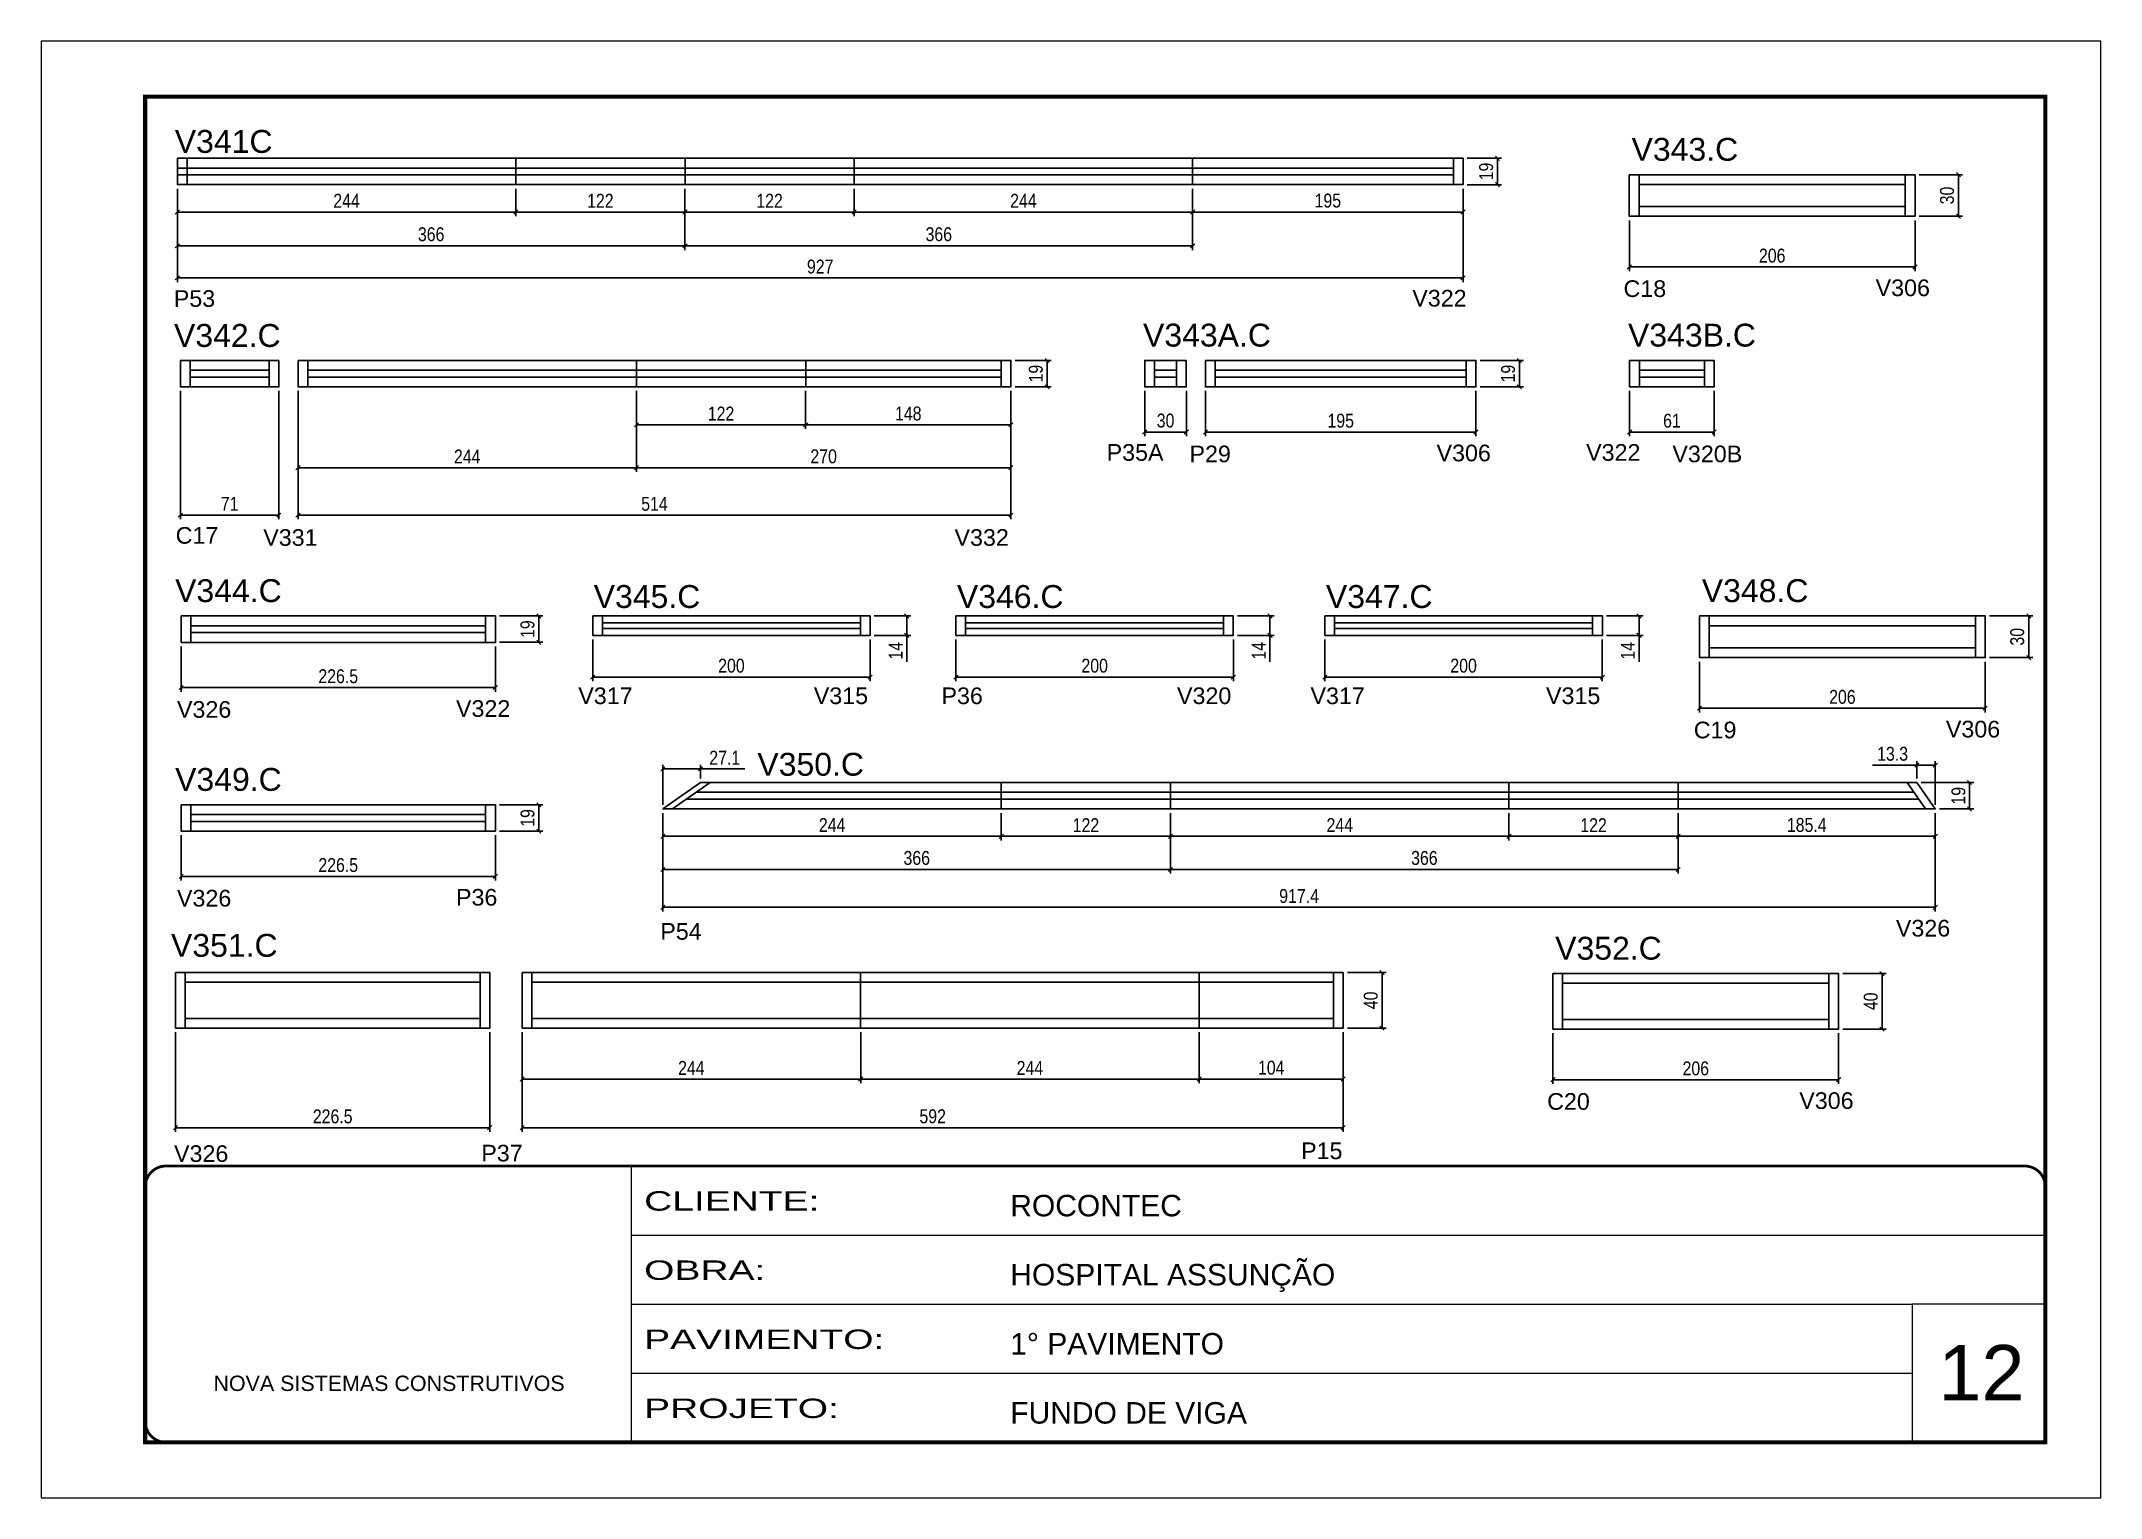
# Model space of a CAD drawing. Extents: x 3090 to 9343, y 762 to 5258.
# Drawn here: x 7858 to 9343, y 1911 to 2961 of the extents above; entities that cross this region are included whole.
import ezdxf

# ---------------------------------------------------------------- set-up
doc = ezdxf.new("R2010")
doc.units = 0
doc.linetypes.add('CONTINUO', pattern=[0])
doc.linetypes.add('DASHED', pattern=[0.75, 0.5, -0.25])
doc.layers.add('00 - FELIPE', color=2, linetype='Continuous', plot=False)
for name, color, linetype in [('5', 5, 'Continuous'), ('COTA', 241, 'Continuous'), ('Cotas', 1, 'Continuous'), ('NOMENCLATURA', 7, 'Continuous'), ('Painéis', 200, 'Continuous'), ('SARR_2.2x7', 40, 'Continuous'), ('SARR_EDITAR', 141, 'Continuous')]:
    doc.layers.add(name, color=color, linetype=linetype)
for name, color, linetype, lineweight in [('CARIMBO', 255, 'Continuous', 9), ('Escoras', 2, 'Continuous', 25), ('Folhas', 255, 'Continuous', 9), ('Romaneio', 3, 'Continuous', 13), ('SARRAFO DE PRESSAO', 251, 'DASHED', 9)]:
    doc.layers.add(name, color=color, linetype=linetype, lineweight=lineweight)
doc.styles.add('ARIAL', font='arial.ttf')
doc.styles.add('COTA TECNICA', font='techl___.ttf', dxfattribs={"height": 10})
doc.styles.add('COTA TECNICA-50', font='techl___.ttf', dxfattribs={"height": 10})
doc.styles.get("Standard").update_dxf_attribs({"font": 'arial.ttf'})
doc.styles.add('Tecnologia', font='')
doc.styles.get('Tecnologia').set_extended_font_data('Forgotten Futurist')
doc.dimstyles.new('COTA PAINEL-50', dxfattribs={"dimtxt": 10, "dimasz": 3, "dimexe": 3, "dimexo": 3, "dimgap": 3, "dimtad": 1, "dimdec": 1, "dimzin": 12, "dimdsep": 46, "dimtxsty": 'COTA TECNICA-50', "dimblk1": 'OBLIQUE', "dimblk2": 'OBLIQUE', "dimsah": 1, "dimcen": 0.9, "dimclrd": 4, "dimclre": 4, "dimclrt": 240, "dimadec": 1, "dimazin": 3, "dimtfac": 1, "dimtdec": 1, "dimtmove": 0, "dimatfit": 3, "dimfxl": 1, "dimtolj": 1, "dimtzin": 12, "dimarcsym": 0})
doc.dimstyles.new('PAINEL', dxfattribs={"dimtxt": 10, "dimasz": 3, "dimexe": 3, "dimexo": 3, "dimgap": 3, "dimtad": 1, "dimdec": 1, "dimzin": 12, "dimdsep": 46, "dimtxsty": 'COTA TECNICA', "dimblk1": 'OBLIQUE', "dimblk2": 'OBLIQUE', "dimsah": 1, "dimcen": 0.9, "dimclrd": 4, "dimclre": 4, "dimclrt": 240, "dimadec": 1, "dimazin": 3, "dimtfac": 1, "dimtdec": 1, "dimtmove": 0, "dimatfit": 3, "dimfxl": 1, "dimtolj": 1, "dimtzin": 12, "dimarcsym": 0})

msp = doc.modelspace()

# ---------------------------------------------------------------- texts
at = {"layer": '5', "linetype": 'Continuous'}
for s, p in [('P53', (7954.05, 2769.03)), ('V322', (8847.02, 2769.27)), ('C18', (8999.32, 2776.15)), ('V306', (9181.09, 2776.76)), ('P35A', (8626.64, 2658.09)), ('P29', (8686.38, 2657.02)), ('V306', (8864.51, 2657.69)), ('V322', (8972.35, 2658.09)), ('V320B', (9034.55, 2657.02)), ('C17', (7955.42, 2598.28)), ('V331', (8018.55, 2596.76)), ('V332', (8516.97, 2596.76)), ('V317', (8245.69, 2482.65)), ('V315', (8415.49, 2482.7)), ('P36', (8507.56, 2482.65)), ('V320', (8677.36, 2482.7)), ('V317', (8773.63, 2482.65)), ('V315', (8943.42, 2482.7)), ('V326', (7956.33, 2472.82)), ('V322', (8157.51, 2473.49)), ('C19', (9049.97, 2458.01)), ('V306', (9231.74, 2458.63)), ('V326', (7956.33, 2336.76)), ('P36', (8157.51, 2337.42)), ('P54', (8304.82, 2312.82)), ('V326', (9195.7, 2315.14)), ('C20', (8944.25, 2190.24)), ('V306', (9126.03, 2190.85)), ('V326', (7954.2, 2152.63)), ('P37', (8175.76, 2152.98)), ('P15', (8766.83, 2154.66))]:
    msp.add_text(s, height=12, rotation=359.99996, dxfattribs=at).set_placement(p)
at = {"layer": 'CARIMBO', "style": 'ARIAL'}
msp.add_text('12', height=40, dxfattribs=at).set_placement((9226.29, 1980.67))
at = {"layer": 'NOMENCLATURA', "linetype": 'Continuous'}
for s, p in [('V341C', (7954.76, 2880.03)), ('V343.C', (9005.1, 2874.33)), ('V342.C', (7954.19, 2740.15)), ('V343A.C', (8652.86, 2740.4)), ('V343B.C', (9002.52, 2740.4)), ('V344.C', (7955, 2556.2)), ('V348.C', (9055.75, 2556.2)), ('V345.C', (8256.8, 2551.97)), ('V346.C', (8518.67, 2551.97)), ('V347.C', (8784.73, 2551.97)), ('V349.C', (7955, 2420.13)), ('V350.C', (8374.8, 2431.03)), ('V351.C', (7952.02, 2300.52)), ('V352.C', (8950.03, 2298.43))]:
    msp.add_text(s, height=16.5, dxfattribs=at).set_placement(p)

# ---------------------------------------------------------------- blocks, each defined once
blk = doc.blocks.new('9999999999')
at = {"color": 30, "linetype": 'CONTINUO'}
for p, q in [((98564.6, 34230.2), (98564.6, 34429.4)), ((98564.6, 34379.6), (99584, 34379.6)), ((98564.6, 34329.8), (99488, 34329.8)), ((99584, 34329.8), (99488, 34329.8)), ((99488, 34329.8), (99488, 34230.2)), ((98564.6, 34280), (99488, 34280))]:
    blk.add_line(p, q, dxfattribs=at)
at = {"color": 30, "linetype": 'CONTINUO', "const_width": 2}
blk.add_lwpolyline([(99584, 34230.2), (99584, 34414.4, 0.414214), (99569, 34429.4), (98229, 34429.4, 0.414214), (98214, 34414.4), (98214, 34245.2, 0.414214), (98229, 34230.2), (99584, 34230.2)], format="xyb", dxfattribs=at)
at = {"layer": 'Folhas'}
blk.add_lwpolyline([(98139, 34190.2), (99624, 34190.2), (99624, 35240.2), (98139, 35240.2)], close=True, dxfattribs=at)
at = {"layer": 'Folhas', "color": 30, "const_width": 3}
blk.add_lwpolyline([(98214, 34230.2), (99584, 34230.2), (99584, 35200.2), (98214, 35200.2)], close=True, dxfattribs=at)
at = {"color": 7, "linetype": 'Continuous', "ltscale": 5, "style": 'ARIAL'}
for s, height, p in [('ROCONTEC', 15.48, (98837.7, 34393.1)), ('HOSPITAL ASSUNÇÃO', 15.483, (98837.7, 34343.3)), ('1° PAVIMENTO', 15.483, (98837.7, 34293.5)), ('NOVA SISTEMAS CONSTRUTIVOS', 11.059, (98263.2, 34267.2)), ('FUNDO DE VIGA', 15.483, (98837.7, 34243.7))]:
    blk.add_text(s, height=height, dxfattribs=at).set_placement(p)
at = {"layer": 'Folhas', "color": 7, "style": 'Tecnologia', "width": 1.5}
for s, p in [('CLIENTE:', (98573.7, 34397.2)), ('OBRA:', (98573.7, 34347.3)), ('PAVIMENTO:', (98573.7, 34297.5)), ('PROJETO:', (98573.7, 34247.7))]:
    blk.add_text(s, height=14, dxfattribs=at).set_placement(p)
blk = doc.blocks.new('_Oblique')
at = {"color": 0, "linetype": 'ByBlock', "lineweight": -2}
blk.add_line((-0.5, -0.5), (0.5, 0.5), dxfattribs=at)
blk = doc.blocks.new('*D304')
at = {"layer": 'Cotas', "color": 4, "linetype": 'ByBlock', "lineweight": -2, "transparency": 16777216}
for p, q in [((8688.6, 2854.1), (8688.6, 2834.4)), ((8883.6, 2854.1), (8883.6, 2834.4)), ((8688.6, 2837.4), (8883.6, 2837.4))]:
    blk.add_line(p, q, dxfattribs=at)
at = {"layer": 'Defpoints', "color": 0, "linetype": 'ByBlock', "transparency": 16777216}
for p in [(8688.6, 2857.1), (8883.6, 2857.1), (8883.6, 2837.4)]:
    blk.add_point(p, dxfattribs=at)
at = {"layer": 'Cotas', "color": 4, "linetype": 'ByBlock', "lineweight": -2, "transparency": 16777216, "xscale": 3, "yscale": 3, "zscale": 3, "rotation": 180}
blk.add_blockref('_Oblique', (8688.6, 2837.4), dxfattribs=at)
at = {"layer": 'Cotas', "color": 4, "linetype": 'ByBlock', "lineweight": -2, "transparency": 16777216, "xscale": 3, "yscale": 3, "zscale": 3}
blk.add_blockref('_Oblique', (8883.6, 2837.4), dxfattribs=at)
at = {"layer": 'Cotas', "color": 240, "linetype": 'ByBlock', "transparency": 16777216, "insert": (8786.1, 2845.6), "char_height": 10, "attachment_point": 5, "style": 'COTA TECNICA-50'}
blk.add_mtext('\\A1;195', dxfattribs=at)
blk = doc.blocks.new('*D305')
at = {"layer": 'COTA', "color": 4, "linetype": 'ByBlock', "lineweight": -2, "transparency": 16777216}
for p, q in [((7956.6, 2854.1), (7956.6, 2834.4)), ((8200.6, 2854.1), (8200.6, 2834.4)), ((7956.6, 2837.4), (8200.6, 2837.4))]:
    blk.add_line(p, q, dxfattribs=at)
at = {"layer": 'Defpoints', "color": 0, "linetype": 'ByBlock', "transparency": 16777216}
for p in [(7956.6, 2857.1), (8200.6, 2857.1), (8200.6, 2837.4)]:
    blk.add_point(p, dxfattribs=at)
at = {"layer": 'COTA', "color": 4, "linetype": 'ByBlock', "lineweight": -2, "transparency": 16777216, "xscale": 3, "yscale": 3, "zscale": 3, "rotation": 180}
blk.add_blockref('_Oblique', (7956.6, 2837.4), dxfattribs=at)
at = {"layer": 'COTA', "color": 4, "linetype": 'ByBlock', "lineweight": -2, "transparency": 16777216, "xscale": 3, "yscale": 3, "zscale": 3}
blk.add_blockref('_Oblique', (8200.6, 2837.4), dxfattribs=at)
at = {"layer": 'COTA', "color": 240, "linetype": 'ByBlock', "transparency": 16777216, "insert": (8078.6, 2845.5), "char_height": 10, "attachment_point": 5, "style": 'COTA TECNICA-50'}
blk.add_mtext('\\A1;244', dxfattribs=at)
blk = doc.blocks.new('*D306')
at = {"layer": 'COTA', "color": 4, "linetype": 'ByBlock', "lineweight": -2, "transparency": 16777216}
for p, q in [((8200.6, 2854.1), (8200.6, 2834.4)), ((8322.6, 2854.1), (8322.6, 2834.4)), ((8200.6, 2837.4), (8322.6, 2837.4))]:
    blk.add_line(p, q, dxfattribs=at)
at = {"layer": 'Defpoints', "color": 0, "linetype": 'ByBlock', "transparency": 16777216}
for p in [(8200.6, 2857.1), (8322.6, 2857.1), (8322.6, 2837.4)]:
    blk.add_point(p, dxfattribs=at)
at = {"layer": 'COTA', "color": 4, "linetype": 'ByBlock', "lineweight": -2, "transparency": 16777216, "xscale": 3, "yscale": 3, "zscale": 3, "rotation": 180}
blk.add_blockref('_Oblique', (8200.6, 2837.4), dxfattribs=at)
at = {"layer": 'COTA', "color": 4, "linetype": 'ByBlock', "lineweight": -2, "transparency": 16777216, "xscale": 3, "yscale": 3, "zscale": 3}
blk.add_blockref('_Oblique', (8322.6, 2837.4), dxfattribs=at)
at = {"layer": 'COTA', "color": 240, "linetype": 'ByBlock', "transparency": 16777216, "insert": (8261.6, 2845.5), "char_height": 10, "attachment_point": 5, "style": 'COTA TECNICA-50'}
blk.add_mtext('\\A1;122', dxfattribs=at)
blk = doc.blocks.new('*D307')
at = {"layer": 'Defpoints', "color": 0, "linetype": 'ByBlock', "transparency": 16777216}
for p in [(7956.6, 2857.1), (8883.6, 2857.1), (8883.6, 2789.9)]:
    blk.add_point(p, dxfattribs=at)
at = {"layer": 'Romaneio', "color": 4, "linetype": 'ByBlock', "lineweight": -2, "transparency": 16777216}
for p, q in [((7956.6, 2854.1), (7956.6, 2786.9)), ((8883.6, 2854.1), (8883.6, 2786.9)), ((7956.6, 2789.9), (8883.6, 2789.9))]:
    blk.add_line(p, q, dxfattribs=at)
at = {"layer": 'Romaneio', "color": 4, "linetype": 'ByBlock', "lineweight": -2, "transparency": 16777216, "xscale": 3, "yscale": 3, "zscale": 3, "rotation": 180}
blk.add_blockref('_Oblique', (7956.6, 2789.9), dxfattribs=at)
at = {"layer": 'Romaneio', "color": 4, "linetype": 'ByBlock', "lineweight": -2, "transparency": 16777216, "xscale": 3, "yscale": 3, "zscale": 3}
blk.add_blockref('_Oblique', (8883.6, 2789.9), dxfattribs=at)
at = {"layer": 'Romaneio', "color": 240, "linetype": 'ByBlock', "transparency": 16777216, "insert": (8420.1, 2798), "char_height": 10, "attachment_point": 5, "style": 'COTA TECNICA-50'}
blk.add_mtext('\\A1;927', dxfattribs=at)
blk = doc.blocks.new('*D57')
at = {"layer": 'COTA', "color": 4, "linetype": 'ByBlock', "lineweight": -2, "transparency": 16777216}
for p, q in [((8444.6, 2854.1), (8444.6, 2834.4)), ((8688.6, 2854.1), (8688.6, 2834.4)), ((8444.6, 2837.4), (8688.6, 2837.4))]:
    blk.add_line(p, q, dxfattribs=at)
at = {"layer": 'Defpoints', "color": 0, "linetype": 'ByBlock', "transparency": 16777216}
for p in [(8444.6, 2857.1), (8688.6, 2857.1), (8688.6, 2837.4)]:
    blk.add_point(p, dxfattribs=at)
at = {"layer": 'COTA', "color": 4, "linetype": 'ByBlock', "lineweight": -2, "transparency": 16777216, "xscale": 3, "yscale": 3, "zscale": 3, "rotation": 180}
blk.add_blockref('_Oblique', (8444.6, 2837.4), dxfattribs=at)
at = {"layer": 'COTA', "color": 4, "linetype": 'ByBlock', "lineweight": -2, "transparency": 16777216, "xscale": 3, "yscale": 3, "zscale": 3}
blk.add_blockref('_Oblique', (8688.6, 2837.4), dxfattribs=at)
at = {"layer": 'COTA', "color": 240, "linetype": 'ByBlock', "transparency": 16777216, "insert": (8566.6, 2845.5), "char_height": 10, "attachment_point": 5, "style": 'COTA TECNICA-50'}
blk.add_mtext('\\A1;244', dxfattribs=at)
blk = doc.blocks.new('*D308')
at = {"layer": 'Defpoints', "color": 0, "linetype": 'ByBlock', "transparency": 16777216}
for p in [(8883.6, 2876.1), (8883.6, 2857.1), (8908.4, 2857.1)]:
    blk.add_point(p, dxfattribs=at)
at = {"layer": 'Escoras', "color": 4, "linetype": 'ByBlock', "lineweight": -2, "transparency": 16777216}
for p, q in [((8886.6, 2876.1), (8911.4, 2876.1)), ((8908.4, 2876.1), (8908.4, 2857.1)), ((8886.6, 2857.1), (8911.4, 2857.1))]:
    blk.add_line(p, q, dxfattribs=at)
at = {"layer": 'Escoras', "color": 4, "linetype": 'ByBlock', "lineweight": -2, "transparency": 16777216, "xscale": 3, "yscale": 3, "zscale": 3}
for p, rotation in [((8908.4, 2876.1), 90), ((8908.4, 2857.1), 270)]:
    blk.add_blockref('_Oblique', p, dxfattribs=dict(at, rotation=rotation))
at = {"layer": 'Escoras', "color": 240, "linetype": 'ByBlock', "transparency": 16777216, "insert": (8900.3, 2866.6), "char_height": 10, "attachment_point": 5, "rotation": 90, "style": 'COTA TECNICA-50'}
blk.add_mtext('\\A1;19', dxfattribs=at)
blk = doc.blocks.new('*D309')
at = {"layer": 'Defpoints', "color": 0, "linetype": 'ByBlock', "transparency": 16777216}
for p in [(8043.6, 2711.4), (8557.6, 2711.4), (8557.6, 2618.9)]:
    blk.add_point(p, dxfattribs=at)
at = {"layer": 'Romaneio', "color": 4, "linetype": 'ByBlock', "lineweight": -2, "transparency": 16777216}
for p, q in [((8043.6, 2708.4), (8043.6, 2615.9)), ((8557.6, 2708.4), (8557.6, 2615.9)), ((8043.6, 2618.9), (8557.6, 2618.9))]:
    blk.add_line(p, q, dxfattribs=at)
at = {"layer": 'Romaneio', "color": 4, "linetype": 'ByBlock', "lineweight": -2, "transparency": 16777216, "xscale": 3, "yscale": 3, "zscale": 3, "rotation": 180}
blk.add_blockref('_Oblique', (8043.6, 2618.9), dxfattribs=at)
at = {"layer": 'Romaneio', "color": 4, "linetype": 'ByBlock', "lineweight": -2, "transparency": 16777216, "xscale": 3, "yscale": 3, "zscale": 3}
blk.add_blockref('_Oblique', (8557.6, 2618.9), dxfattribs=at)
at = {"layer": 'Romaneio', "color": 240, "linetype": 'ByBlock', "transparency": 16777216, "insert": (8300.6, 2627), "char_height": 10, "attachment_point": 5, "style": 'COTA TECNICA-50'}
blk.add_mtext('\\A1;514', dxfattribs=at)
blk = doc.blocks.new('*D310')
at = {"layer": 'Defpoints', "color": 0, "linetype": 'ByBlock', "transparency": 16777216}
for p in [(8043.6, 2711.4), (8287.6, 2711.4), (8287.6, 2653.1)]:
    blk.add_point(p, dxfattribs=at)
at = {"layer": 'Romaneio', "color": 4, "linetype": 'ByBlock', "lineweight": -2, "transparency": 16777216}
for p, q in [((8043.6, 2708.4), (8043.6, 2650.1)), ((8287.6, 2708.4), (8287.6, 2650.1)), ((8043.6, 2653.1), (8287.6, 2653.1))]:
    blk.add_line(p, q, dxfattribs=at)
at = {"layer": 'Romaneio', "color": 4, "linetype": 'ByBlock', "lineweight": -2, "transparency": 16777216, "xscale": 3, "yscale": 3, "zscale": 3, "rotation": 180}
blk.add_blockref('_Oblique', (8043.6, 2653.1), dxfattribs=at)
at = {"layer": 'Romaneio', "color": 4, "linetype": 'ByBlock', "lineweight": -2, "transparency": 16777216, "xscale": 3, "yscale": 3, "zscale": 3}
blk.add_blockref('_Oblique', (8287.6, 2653.1), dxfattribs=at)
at = {"layer": 'Romaneio', "color": 240, "linetype": 'ByBlock', "transparency": 16777216, "insert": (8165.6, 2661.2), "char_height": 10, "attachment_point": 5, "style": 'COTA TECNICA-50'}
blk.add_mtext('\\A1;244', dxfattribs=at)
blk = doc.blocks.new('*D58')
at = {"layer": 'Defpoints', "color": 0, "linetype": 'ByBlock', "transparency": 16777216}
for p in [(8287.6, 2711.4), (8557.6, 2711.4), (8557.6, 2653.1)]:
    blk.add_point(p, dxfattribs=at)
at = {"layer": 'Romaneio', "color": 4, "linetype": 'ByBlock', "lineweight": -2, "transparency": 16777216}
for p, q in [((8287.6, 2708.4), (8287.6, 2650.1)), ((8557.6, 2708.4), (8557.6, 2650.1)), ((8287.6, 2653.1), (8557.6, 2653.1))]:
    blk.add_line(p, q, dxfattribs=at)
at = {"layer": 'Romaneio', "color": 4, "linetype": 'ByBlock', "lineweight": -2, "transparency": 16777216, "xscale": 3, "yscale": 3, "zscale": 3, "rotation": 180}
blk.add_blockref('_Oblique', (8287.6, 2653.1), dxfattribs=at)
at = {"layer": 'Romaneio', "color": 4, "linetype": 'ByBlock', "lineweight": -2, "transparency": 16777216, "xscale": 3, "yscale": 3, "zscale": 3}
blk.add_blockref('_Oblique', (8557.6, 2653.1), dxfattribs=at)
at = {"layer": 'Romaneio', "color": 240, "linetype": 'ByBlock', "transparency": 16777216, "insert": (8422.6, 2661.2), "char_height": 10, "attachment_point": 5, "style": 'COTA TECNICA-50'}
blk.add_mtext('\\A1;270', dxfattribs=at)
blk = doc.blocks.new('*D59')
at = {"layer": 'Defpoints', "color": 0, "linetype": 'ByBlock', "transparency": 16777216}
for p in [(8409.6, 2711.4), (8557.6, 2711.4), (8557.6, 2684)]:
    blk.add_point(p, dxfattribs=at)
at = {"layer": 'Escoras', "color": 4, "linetype": 'ByBlock', "lineweight": -2, "transparency": 16777216}
for p, q in [((8409.6, 2708.4), (8409.6, 2681)), ((8557.6, 2708.4), (8557.6, 2681)), ((8409.6, 2684), (8557.6, 2684))]:
    blk.add_line(p, q, dxfattribs=at)
at = {"layer": 'Escoras', "color": 4, "linetype": 'ByBlock', "lineweight": -2, "transparency": 16777216, "xscale": 3, "yscale": 3, "zscale": 3, "rotation": 180}
blk.add_blockref('_Oblique', (8409.6, 2684), dxfattribs=at)
at = {"layer": 'Escoras', "color": 4, "linetype": 'ByBlock', "lineweight": -2, "transparency": 16777216, "xscale": 3, "yscale": 3, "zscale": 3}
blk.add_blockref('_Oblique', (8557.6, 2684), dxfattribs=at)
at = {"layer": 'Escoras', "color": 240, "linetype": 'ByBlock', "transparency": 16777216, "insert": (8483.6, 2692.1), "char_height": 10, "attachment_point": 5, "style": 'COTA TECNICA-50'}
blk.add_mtext('\\A1;148', dxfattribs=at)
blk = doc.blocks.new('*D311')
at = {"layer": 'Defpoints', "color": 0, "linetype": 'ByBlock', "transparency": 16777216}
for p in [(8287.6, 2711.4), (8409.6, 2711.4), (8409.6, 2684)]:
    blk.add_point(p, dxfattribs=at)
at = {"layer": 'Escoras', "color": 4, "linetype": 'ByBlock', "lineweight": -2, "transparency": 16777216}
for p, q in [((8287.6, 2708.4), (8287.6, 2681)), ((8409.6, 2708.4), (8409.6, 2681)), ((8287.6, 2684), (8409.6, 2684))]:
    blk.add_line(p, q, dxfattribs=at)
at = {"layer": 'Escoras', "color": 4, "linetype": 'ByBlock', "lineweight": -2, "transparency": 16777216, "xscale": 3, "yscale": 3, "zscale": 3, "rotation": 180}
blk.add_blockref('_Oblique', (8287.6, 2684), dxfattribs=at)
at = {"layer": 'Escoras', "color": 4, "linetype": 'ByBlock', "lineweight": -2, "transparency": 16777216, "xscale": 3, "yscale": 3, "zscale": 3}
blk.add_blockref('_Oblique', (8409.6, 2684), dxfattribs=at)
at = {"layer": 'Escoras', "color": 240, "linetype": 'ByBlock', "transparency": 16777216, "insert": (8348.6, 2692.1), "char_height": 10, "attachment_point": 5, "style": 'COTA TECNICA-50'}
blk.add_mtext('\\A1;122', dxfattribs=at)
blk = doc.blocks.new('*D361')
at = {"layer": 'Defpoints', "color": 0, "linetype": 'ByBlock', "transparency": 16777216}
for p in [(8557.6, 2730.4), (8557.6, 2711.4), (8583.7, 2711.4)]:
    blk.add_point(p, dxfattribs=at)
at = {"layer": 'Escoras', "color": 4, "linetype": 'ByBlock', "lineweight": -2, "transparency": 16777216}
for p, q in [((8560.6, 2730.4), (8586.7, 2730.4)), ((8583.7, 2730.4), (8583.7, 2711.4)), ((8560.6, 2711.4), (8586.7, 2711.4))]:
    blk.add_line(p, q, dxfattribs=at)
at = {"layer": 'Escoras', "color": 4, "linetype": 'ByBlock', "lineweight": -2, "transparency": 16777216, "xscale": 3, "yscale": 3, "zscale": 3}
for p, rotation in [((8583.7, 2730.4), 90), ((8583.7, 2711.4), 270)]:
    blk.add_blockref('_Oblique', p, dxfattribs=dict(at, rotation=rotation))
at = {"layer": 'Escoras', "color": 240, "linetype": 'ByBlock', "transparency": 16777216, "insert": (8575.6, 2720.9), "char_height": 10, "attachment_point": 5, "rotation": 90, "style": 'COTA TECNICA-50'}
blk.add_mtext('\\A1;19', dxfattribs=at)
blk = doc.blocks.new('*D362')
at = {"layer": 'COTA', "color": 4, "linetype": 'ByBlock', "lineweight": -2, "transparency": 16777216}
for p, q in [((7958.8, 2708.4), (7958.8, 2615.9)), ((8029.8, 2708.4), (8029.8, 2615.9)), ((7958.8, 2618.9), (8029.8, 2618.9))]:
    blk.add_line(p, q, dxfattribs=at)
at = {"layer": 'Defpoints', "color": 0, "linetype": 'ByBlock', "transparency": 16777216}
for p in [(7958.8, 2711.4), (8029.8, 2711.4), (8029.8, 2618.9)]:
    blk.add_point(p, dxfattribs=at)
at = {"layer": 'COTA', "color": 4, "linetype": 'ByBlock', "lineweight": -2, "transparency": 16777216, "xscale": 3, "yscale": 3, "zscale": 3, "rotation": 180}
blk.add_blockref('_Oblique', (7958.8, 2618.9), dxfattribs=at)
at = {"layer": 'COTA', "color": 4, "linetype": 'ByBlock', "lineweight": -2, "transparency": 16777216, "xscale": 3, "yscale": 3, "zscale": 3}
blk.add_blockref('_Oblique', (8029.8, 2618.9), dxfattribs=at)
at = {"layer": 'COTA', "color": 240, "linetype": 'ByBlock', "transparency": 16777216, "insert": (7994.3, 2627), "char_height": 10, "attachment_point": 5, "style": 'COTA TECNICA-50'}
blk.add_mtext('\\A1;71', dxfattribs=at)
blk = doc.blocks.new('*D363')
at = {"layer": 'COTA', "color": 4, "linetype": 'ByBlock', "lineweight": -2, "transparency": 16777216}
for p, q in [((9003.5, 2831.3), (9003.5, 2794.8)), ((9209.5, 2831.3), (9209.5, 2794.8)), ((9209.5, 2797.8), (9003.5, 2797.8))]:
    blk.add_line(p, q, dxfattribs=at)
at = {"layer": 'Defpoints', "color": 0, "linetype": 'ByBlock', "transparency": 16777216}
for p in [(9003.5, 2834.3), (9209.5, 2834.3), (9003.5, 2797.8)]:
    blk.add_point(p, dxfattribs=at)
at = {"layer": 'COTA', "color": 4, "linetype": 'ByBlock', "lineweight": -2, "transparency": 16777216, "xscale": 3, "yscale": 3, "zscale": 3, "rotation": 180}
blk.add_blockref('_Oblique', (9003.5, 2797.8), dxfattribs=at)
at = {"layer": 'COTA', "color": 4, "linetype": 'ByBlock', "lineweight": -2, "transparency": 16777216, "xscale": 3, "yscale": 3, "zscale": 3}
blk.add_blockref('_Oblique', (9209.5, 2797.8), dxfattribs=at)
at = {"layer": 'COTA', "color": 240, "linetype": 'ByBlock', "transparency": 16777216, "insert": (9106.5, 2805.9), "char_height": 10, "attachment_point": 5, "style": 'COTA TECNICA-50'}
blk.add_mtext('\\A1;206', dxfattribs=at)
blk = doc.blocks.new('*D364')
at = {"layer": 'Defpoints', "color": 0, "linetype": 'ByBlock', "transparency": 16777216}
for p in [(9209.5, 2864.3), (9240.8, 2864.3), (9209.5, 2834.3)]:
    blk.add_point(p, dxfattribs=at)
at = {"layer": 'Romaneio', "color": 4, "linetype": 'ByBlock', "lineweight": -2, "transparency": 16777216}
for p, q in [((9212.5, 2864.3), (9243.8, 2864.3)), ((9240.8, 2834.3), (9240.8, 2864.3)), ((9212.5, 2834.3), (9243.8, 2834.3))]:
    blk.add_line(p, q, dxfattribs=at)
at = {"layer": 'Romaneio', "color": 4, "linetype": 'ByBlock', "lineweight": -2, "transparency": 16777216, "xscale": 3, "yscale": 3, "zscale": 3}
for p, rotation in [((9240.8, 2864.3), 90), ((9240.8, 2834.3), 270)]:
    blk.add_blockref('_Oblique', p, dxfattribs=dict(at, rotation=rotation))
at = {"layer": 'Romaneio', "color": 240, "linetype": 'ByBlock', "transparency": 16777216, "insert": (9232.6, 2849.3), "char_height": 10, "attachment_point": 5, "rotation": 90, "style": 'COTA TECNICA-50'}
blk.add_mtext('\\A1;30', dxfattribs=at)
blk = doc.blocks.new('*D365')
at = {"layer": 'COTA', "color": 4, "linetype": 'ByBlock', "lineweight": -2, "transparency": 16777216}
for p, q in [((8697.9, 2708.4), (8697.9, 2675.8)), ((8892.9, 2708.4), (8892.9, 2675.8)), ((8892.9, 2678.8), (8697.9, 2678.8))]:
    blk.add_line(p, q, dxfattribs=at)
at = {"layer": 'Defpoints', "color": 0, "linetype": 'ByBlock', "transparency": 16777216}
for p in [(8697.9, 2711.4), (8892.9, 2711.4), (8697.9, 2678.8)]:
    blk.add_point(p, dxfattribs=at)
at = {"layer": 'COTA', "color": 4, "linetype": 'ByBlock', "lineweight": -2, "transparency": 16777216, "xscale": 3, "yscale": 3, "zscale": 3, "rotation": 180}
blk.add_blockref('_Oblique', (8697.9, 2678.8), dxfattribs=at)
at = {"layer": 'COTA', "color": 4, "linetype": 'ByBlock', "lineweight": -2, "transparency": 16777216, "xscale": 3, "yscale": 3, "zscale": 3}
blk.add_blockref('_Oblique', (8892.9, 2678.8), dxfattribs=at)
at = {"layer": 'COTA', "color": 240, "linetype": 'ByBlock', "transparency": 16777216, "insert": (8795.4, 2686.9), "char_height": 10, "attachment_point": 5, "style": 'COTA TECNICA-50'}
blk.add_mtext('\\A1;195', dxfattribs=at)
blk = doc.blocks.new('*D366')
at = {"layer": 'Defpoints', "color": 0, "linetype": 'ByBlock', "transparency": 16777216}
for p in [(8892.9, 2730.4), (8924.2, 2730.4), (8892.9, 2711.4)]:
    blk.add_point(p, dxfattribs=at)
at = {"layer": 'Romaneio', "color": 4, "linetype": 'ByBlock', "lineweight": -2, "transparency": 16777216}
for p, q in [((8895.9, 2730.4), (8927.2, 2730.4)), ((8924.2, 2711.4), (8924.2, 2730.4)), ((8895.9, 2711.4), (8927.2, 2711.4))]:
    blk.add_line(p, q, dxfattribs=at)
at = {"layer": 'Romaneio', "color": 4, "linetype": 'ByBlock', "lineweight": -2, "transparency": 16777216, "xscale": 3, "yscale": 3, "zscale": 3}
for p, rotation in [((8924.2, 2730.4), 90), ((8924.2, 2711.4), 270)]:
    blk.add_blockref('_Oblique', p, dxfattribs=dict(at, rotation=rotation))
at = {"layer": 'Romaneio', "color": 240, "linetype": 'ByBlock', "transparency": 16777216, "insert": (8916.1, 2720.9), "char_height": 10, "attachment_point": 5, "rotation": 90, "style": 'COTA TECNICA-50'}
blk.add_mtext('\\A1;19', dxfattribs=at)
blk = doc.blocks.new('*D367')
at = {"layer": 'COTA', "color": 4, "linetype": 'ByBlock', "lineweight": -2, "transparency": 16777216}
for p, q in [((8654.1, 2708.4), (8654.1, 2675.8)), ((8684.1, 2708.4), (8684.1, 2675.8)), ((8654.1, 2678.8), (8684.1, 2678.8))]:
    blk.add_line(p, q, dxfattribs=at)
at = {"layer": 'Defpoints', "color": 0, "linetype": 'ByBlock', "transparency": 16777216}
for p in [(8654.1, 2711.4), (8684.1, 2711.4), (8684.1, 2678.8)]:
    blk.add_point(p, dxfattribs=at)
at = {"layer": 'COTA', "color": 4, "linetype": 'ByBlock', "lineweight": -2, "transparency": 16777216, "xscale": 3, "yscale": 3, "zscale": 3, "rotation": 180}
blk.add_blockref('_Oblique', (8654.1, 2678.8), dxfattribs=at)
at = {"layer": 'COTA', "color": 4, "linetype": 'ByBlock', "lineweight": -2, "transparency": 16777216, "xscale": 3, "yscale": 3, "zscale": 3}
blk.add_blockref('_Oblique', (8684.1, 2678.8), dxfattribs=at)
at = {"layer": 'COTA', "color": 240, "linetype": 'ByBlock', "transparency": 16777216, "insert": (8669.1, 2687), "char_height": 10, "attachment_point": 5, "style": 'COTA TECNICA-50'}
blk.add_mtext('\\A1;30', dxfattribs=at)
blk = doc.blocks.new('*D368')
at = {"layer": 'COTA', "color": 4, "linetype": 'ByBlock', "lineweight": -2, "transparency": 16777216}
for p, q in [((9003.7, 2708.4), (9003.7, 2675.8)), ((9064.7, 2708.4), (9064.7, 2675.8)), ((9003.7, 2678.8), (9064.7, 2678.8))]:
    blk.add_line(p, q, dxfattribs=at)
at = {"layer": 'Defpoints', "color": 0, "linetype": 'ByBlock', "transparency": 16777216}
for p in [(9003.7, 2711.4), (9064.7, 2711.4), (9064.7, 2678.8)]:
    blk.add_point(p, dxfattribs=at)
at = {"layer": 'COTA', "color": 4, "linetype": 'ByBlock', "lineweight": -2, "transparency": 16777216, "xscale": 3, "yscale": 3, "zscale": 3, "rotation": 180}
blk.add_blockref('_Oblique', (9003.7, 2678.8), dxfattribs=at)
at = {"layer": 'COTA', "color": 4, "linetype": 'ByBlock', "lineweight": -2, "transparency": 16777216, "xscale": 3, "yscale": 3, "zscale": 3}
blk.add_blockref('_Oblique', (9064.7, 2678.8), dxfattribs=at)
at = {"layer": 'COTA', "color": 240, "linetype": 'ByBlock', "transparency": 16777216, "insert": (9034.2, 2686.9), "char_height": 10, "attachment_point": 5, "style": 'COTA TECNICA-50'}
blk.add_mtext('\\A1;61', dxfattribs=at)
blk = doc.blocks.new('*D369')
at = {"layer": 'COTA', "color": 4, "linetype": 'ByBlock', "lineweight": -2, "transparency": 16777216}
for p, q in [((7959.4, 2524.2), (7959.4, 2491.6)), ((8185.9, 2524.2), (8185.9, 2491.6)), ((8185.9, 2494.6), (7959.4, 2494.6))]:
    blk.add_line(p, q, dxfattribs=at)
at = {"layer": 'Defpoints', "color": 0, "linetype": 'ByBlock', "transparency": 16777216}
for p in [(7959.4, 2527.2), (8185.9, 2527.2), (7959.4, 2494.6)]:
    blk.add_point(p, dxfattribs=at)
at = {"layer": 'COTA', "color": 4, "linetype": 'ByBlock', "lineweight": -2, "transparency": 16777216, "xscale": 3, "yscale": 3, "zscale": 3, "rotation": 180}
blk.add_blockref('_Oblique', (7959.4, 2494.6), dxfattribs=at)
at = {"layer": 'COTA', "color": 4, "linetype": 'ByBlock', "lineweight": -2, "transparency": 16777216, "xscale": 3, "yscale": 3, "zscale": 3}
blk.add_blockref('_Oblique', (8185.9, 2494.6), dxfattribs=at)
at = {"layer": 'COTA', "color": 240, "linetype": 'ByBlock', "transparency": 16777216, "insert": (8072.6, 2502.7), "char_height": 10, "attachment_point": 5, "style": 'COTA TECNICA-50'}
blk.add_mtext('\\A1;226.5', dxfattribs=at)
blk = doc.blocks.new('*D370')
at = {"layer": 'Defpoints', "color": 0, "linetype": 'ByBlock', "transparency": 16777216}
for p in [(8185.9, 2546.2), (8217.2, 2546.2), (8185.9, 2527.2)]:
    blk.add_point(p, dxfattribs=at)
at = {"layer": 'Romaneio', "color": 4, "linetype": 'ByBlock', "lineweight": -2, "transparency": 16777216}
for p, q in [((8188.9, 2546.2), (8220.2, 2546.2)), ((8217.2, 2527.2), (8217.2, 2546.2)), ((8188.9, 2527.2), (8220.2, 2527.2))]:
    blk.add_line(p, q, dxfattribs=at)
at = {"layer": 'Romaneio', "color": 4, "linetype": 'ByBlock', "lineweight": -2, "transparency": 16777216, "xscale": 3, "yscale": 3, "zscale": 3}
for p, rotation in [((8217.2, 2546.2), 90), ((8217.2, 2527.2), 270)]:
    blk.add_blockref('_Oblique', p, dxfattribs=dict(at, rotation=rotation))
at = {"layer": 'Romaneio', "color": 240, "linetype": 'ByBlock', "transparency": 16777216, "insert": (8209.1, 2536.7), "char_height": 10, "attachment_point": 5, "rotation": 90, "style": 'COTA TECNICA-50'}
blk.add_mtext('\\A1;19', dxfattribs=at)
blk = doc.blocks.new('*D371')
at = {"layer": 'COTA', "color": 4, "linetype": 'ByBlock', "lineweight": -2, "transparency": 16777216}
for p, q in [((8256.1, 2529.2), (8256.1, 2499.1)), ((8456.1, 2529.2), (8456.1, 2499.1)), ((8256.1, 2502.1), (8456.1, 2502.1))]:
    blk.add_line(p, q, dxfattribs=at)
at = {"layer": 'Defpoints', "color": 0, "linetype": 'ByBlock', "transparency": 16777216}
for p in [(8256.1, 2532.2), (8456.1, 2532.2), (8456.1, 2502.1)]:
    blk.add_point(p, dxfattribs=at)
at = {"layer": 'COTA', "color": 4, "linetype": 'ByBlock', "lineweight": -2, "transparency": 16777216, "xscale": 3, "yscale": 3, "zscale": 3, "rotation": 180}
blk.add_blockref('_Oblique', (8256.1, 2502.1), dxfattribs=at)
at = {"layer": 'COTA', "color": 4, "linetype": 'ByBlock', "lineweight": -2, "transparency": 16777216, "xscale": 3, "yscale": 3, "zscale": 3}
blk.add_blockref('_Oblique', (8456.1, 2502.1), dxfattribs=at)
at = {"layer": 'COTA', "color": 240, "linetype": 'ByBlock', "transparency": 16777216, "insert": (8356.1, 2510.3), "char_height": 10, "attachment_point": 5, "style": 'COTA TECNICA-50'}
blk.add_mtext('\\A1;200', dxfattribs=at)
blk = doc.blocks.new('*D82')
at = {"layer": 'Defpoints', "color": 0, "linetype": 'ByBlock', "transparency": 16777216}
for p in [(8456.1, 2546.2), (8456.1, 2532.2), (8482.5, 2532.2)]:
    blk.add_point(p, dxfattribs=at)
at = {"layer": 'Romaneio', "color": 4, "linetype": 'ByBlock', "lineweight": -2, "transparency": 16777216}
for p, q in [((8459.1, 2546.2), (8485.5, 2546.2)), ((8482.5, 2546.2), (8482.5, 2532.2)), ((8459.1, 2532.2), (8485.5, 2532.2)), ((8482.5, 2532.2), (8482.5, 2513.1))]:
    blk.add_line(p, q, dxfattribs=at)
at = {"layer": 'Romaneio', "color": 4, "linetype": 'ByBlock', "lineweight": -2, "transparency": 16777216, "xscale": 3, "yscale": 3, "zscale": 3}
for p, rotation in [((8482.5, 2546.2), 90), ((8482.5, 2532.2), 270)]:
    blk.add_blockref('_Oblique', p, dxfattribs=dict(at, rotation=rotation))
at = {"layer": 'Romaneio', "color": 240, "linetype": 'ByBlock', "transparency": 16777216, "insert": (8474.5, 2521.1), "char_height": 10, "attachment_point": 5, "rotation": 90, "style": 'COTA TECNICA-50'}
blk.add_mtext('\\A1;14', dxfattribs=at)
blk = doc.blocks.new('*D372')
at = {"layer": 'COTA', "color": 4, "linetype": 'ByBlock', "lineweight": -2, "transparency": 16777216}
for p, q in [((8518, 2529.2), (8518, 2499.1)), ((8718, 2529.2), (8718, 2499.1)), ((8518, 2502.1), (8718, 2502.1))]:
    blk.add_line(p, q, dxfattribs=at)
at = {"layer": 'Defpoints', "color": 0, "linetype": 'ByBlock', "transparency": 16777216}
for p in [(8518, 2532.2), (8718, 2532.2), (8718, 2502.1)]:
    blk.add_point(p, dxfattribs=at)
at = {"layer": 'COTA', "color": 4, "linetype": 'ByBlock', "lineweight": -2, "transparency": 16777216, "xscale": 3, "yscale": 3, "zscale": 3, "rotation": 180}
blk.add_blockref('_Oblique', (8518, 2502.1), dxfattribs=at)
at = {"layer": 'COTA', "color": 4, "linetype": 'ByBlock', "lineweight": -2, "transparency": 16777216, "xscale": 3, "yscale": 3, "zscale": 3}
blk.add_blockref('_Oblique', (8718, 2502.1), dxfattribs=at)
at = {"layer": 'COTA', "color": 240, "linetype": 'ByBlock', "transparency": 16777216, "insert": (8618, 2510.3), "char_height": 10, "attachment_point": 5, "style": 'COTA TECNICA-50'}
blk.add_mtext('\\A1;200', dxfattribs=at)
blk = doc.blocks.new('*D83')
at = {"layer": 'Defpoints', "color": 0, "linetype": 'ByBlock', "transparency": 16777216}
for p in [(8718, 2546.2), (8718, 2532.2), (8744.4, 2532.2)]:
    blk.add_point(p, dxfattribs=at)
at = {"layer": 'Romaneio', "color": 4, "linetype": 'ByBlock', "lineweight": -2, "transparency": 16777216}
for p, q in [((8721, 2546.2), (8747.4, 2546.2)), ((8744.4, 2546.2), (8744.4, 2532.2)), ((8721, 2532.2), (8747.4, 2532.2)), ((8744.4, 2532.2), (8744.4, 2513.1))]:
    blk.add_line(p, q, dxfattribs=at)
at = {"layer": 'Romaneio', "color": 4, "linetype": 'ByBlock', "lineweight": -2, "transparency": 16777216, "xscale": 3, "yscale": 3, "zscale": 3}
for p, rotation in [((8744.4, 2546.2), 90), ((8744.4, 2532.2), 270)]:
    blk.add_blockref('_Oblique', p, dxfattribs=dict(at, rotation=rotation))
at = {"layer": 'Romaneio', "color": 240, "linetype": 'ByBlock', "transparency": 16777216, "insert": (8736.3, 2521.1), "char_height": 10, "attachment_point": 5, "rotation": 90, "style": 'COTA TECNICA-50'}
blk.add_mtext('\\A1;14', dxfattribs=at)
blk = doc.blocks.new('*D373')
at = {"layer": 'COTA', "color": 4, "linetype": 'ByBlock', "lineweight": -2, "transparency": 16777216}
for p, q in [((8784, 2529.2), (8784, 2499.1)), ((8984, 2529.2), (8984, 2499.1)), ((8784, 2502.1), (8984, 2502.1))]:
    blk.add_line(p, q, dxfattribs=at)
at = {"layer": 'Defpoints', "color": 0, "linetype": 'ByBlock', "transparency": 16777216}
for p in [(8784, 2532.2), (8984, 2532.2), (8984, 2502.1)]:
    blk.add_point(p, dxfattribs=at)
at = {"layer": 'COTA', "color": 4, "linetype": 'ByBlock', "lineweight": -2, "transparency": 16777216, "xscale": 3, "yscale": 3, "zscale": 3, "rotation": 180}
blk.add_blockref('_Oblique', (8784, 2502.1), dxfattribs=at)
at = {"layer": 'COTA', "color": 4, "linetype": 'ByBlock', "lineweight": -2, "transparency": 16777216, "xscale": 3, "yscale": 3, "zscale": 3}
blk.add_blockref('_Oblique', (8984, 2502.1), dxfattribs=at)
at = {"layer": 'COTA', "color": 240, "linetype": 'ByBlock', "transparency": 16777216, "insert": (8884, 2510.3), "char_height": 10, "attachment_point": 5, "style": 'COTA TECNICA-50'}
blk.add_mtext('\\A1;200', dxfattribs=at)
blk = doc.blocks.new('*D84')
at = {"layer": 'Defpoints', "color": 0, "linetype": 'ByBlock', "transparency": 16777216}
for p in [(8984, 2546.2), (8984, 2532.2), (9010.5, 2532.2)]:
    blk.add_point(p, dxfattribs=at)
at = {"layer": 'Romaneio', "color": 4, "linetype": 'ByBlock', "lineweight": -2, "transparency": 16777216}
for p, q in [((8987, 2546.2), (9013.5, 2546.2)), ((9010.5, 2546.2), (9010.5, 2532.2)), ((8987, 2532.2), (9013.5, 2532.2)), ((9010.5, 2532.2), (9010.5, 2513.1))]:
    blk.add_line(p, q, dxfattribs=at)
at = {"layer": 'Romaneio', "color": 4, "linetype": 'ByBlock', "lineweight": -2, "transparency": 16777216, "xscale": 3, "yscale": 3, "zscale": 3}
for p, rotation in [((9010.5, 2546.2), 90), ((9010.5, 2532.2), 270)]:
    blk.add_blockref('_Oblique', p, dxfattribs=dict(at, rotation=rotation))
at = {"layer": 'Romaneio', "color": 240, "linetype": 'ByBlock', "transparency": 16777216, "insert": (9002.4, 2521.1), "char_height": 10, "attachment_point": 5, "rotation": 90, "style": 'COTA TECNICA-50'}
blk.add_mtext('\\A1;14', dxfattribs=at)
blk = doc.blocks.new('*D374')
at = {"layer": 'COTA', "color": 4, "linetype": 'ByBlock', "lineweight": -2, "transparency": 16777216}
for p, q in [((9054.1, 2513.2), (9054.1, 2476.7)), ((9260.1, 2513.2), (9260.1, 2476.7)), ((9260.1, 2479.7), (9054.1, 2479.7))]:
    blk.add_line(p, q, dxfattribs=at)
at = {"layer": 'Defpoints', "color": 0, "linetype": 'ByBlock', "transparency": 16777216}
for p in [(9054.1, 2516.2), (9260.1, 2516.2), (9054.1, 2479.7)]:
    blk.add_point(p, dxfattribs=at)
at = {"layer": 'COTA', "color": 4, "linetype": 'ByBlock', "lineweight": -2, "transparency": 16777216, "xscale": 3, "yscale": 3, "zscale": 3, "rotation": 180}
blk.add_blockref('_Oblique', (9054.1, 2479.7), dxfattribs=at)
at = {"layer": 'COTA', "color": 4, "linetype": 'ByBlock', "lineweight": -2, "transparency": 16777216, "xscale": 3, "yscale": 3, "zscale": 3}
blk.add_blockref('_Oblique', (9260.1, 2479.7), dxfattribs=at)
at = {"layer": 'COTA', "color": 240, "linetype": 'ByBlock', "transparency": 16777216, "insert": (9157.1, 2487.8), "char_height": 10, "attachment_point": 5, "style": 'COTA TECNICA-50'}
blk.add_mtext('\\A1;206', dxfattribs=at)
blk = doc.blocks.new('*D375')
at = {"layer": 'Defpoints', "color": 0, "linetype": 'ByBlock', "transparency": 16777216}
for p in [(9260.1, 2546.2), (9291.5, 2546.2), (9260.1, 2516.2)]:
    blk.add_point(p, dxfattribs=at)
at = {"layer": 'Romaneio', "color": 4, "linetype": 'ByBlock', "lineweight": -2, "transparency": 16777216}
for p, q in [((9263.1, 2546.2), (9294.5, 2546.2)), ((9291.5, 2516.2), (9291.5, 2546.2)), ((9263.1, 2516.2), (9294.5, 2516.2))]:
    blk.add_line(p, q, dxfattribs=at)
at = {"layer": 'Romaneio', "color": 4, "linetype": 'ByBlock', "lineweight": -2, "transparency": 16777216, "xscale": 3, "yscale": 3, "zscale": 3}
for p, rotation in [((9291.5, 2546.2), 90), ((9291.5, 2516.2), 270)]:
    blk.add_blockref('_Oblique', p, dxfattribs=dict(at, rotation=rotation))
at = {"layer": 'Romaneio', "color": 240, "linetype": 'ByBlock', "transparency": 16777216, "insert": (9283.2, 2531.2), "char_height": 10, "attachment_point": 5, "rotation": 90, "style": 'COTA TECNICA-50'}
blk.add_mtext('\\A1;30', dxfattribs=at)
blk = doc.blocks.new('*D409')
at = {"layer": 'COTA', "color": 4, "linetype": 'ByBlock', "lineweight": -2, "transparency": 16777216}
for p, q in [((7959.4, 2388.1), (7959.4, 2355.5)), ((8185.9, 2388.1), (8185.9, 2355.5)), ((8185.9, 2358.5), (7959.4, 2358.5))]:
    blk.add_line(p, q, dxfattribs=at)
at = {"layer": 'Defpoints', "color": 0, "linetype": 'ByBlock', "transparency": 16777216}
for p in [(7959.4, 2391.1), (8185.9, 2391.1), (7959.4, 2358.5)]:
    blk.add_point(p, dxfattribs=at)
at = {"layer": 'COTA', "color": 4, "linetype": 'ByBlock', "lineweight": -2, "transparency": 16777216, "xscale": 3, "yscale": 3, "zscale": 3, "rotation": 180}
blk.add_blockref('_Oblique', (7959.4, 2358.5), dxfattribs=at)
at = {"layer": 'COTA', "color": 4, "linetype": 'ByBlock', "lineweight": -2, "transparency": 16777216, "xscale": 3, "yscale": 3, "zscale": 3}
blk.add_blockref('_Oblique', (8185.9, 2358.5), dxfattribs=at)
at = {"layer": 'COTA', "color": 240, "linetype": 'ByBlock', "transparency": 16777216, "insert": (8072.6, 2366.6), "char_height": 10, "attachment_point": 5, "style": 'COTA TECNICA-50'}
blk.add_mtext('\\A1;226.5', dxfattribs=at)
blk = doc.blocks.new('*D410')
at = {"layer": 'Defpoints', "color": 0, "linetype": 'ByBlock', "transparency": 16777216}
for p in [(8185.9, 2410.1), (8217.2, 2410.1), (8185.9, 2391.1)]:
    blk.add_point(p, dxfattribs=at)
at = {"layer": 'Romaneio', "color": 4, "linetype": 'ByBlock', "lineweight": -2, "transparency": 16777216}
for p, q in [((8188.9, 2410.1), (8220.2, 2410.1)), ((8217.2, 2391.1), (8217.2, 2410.1)), ((8188.9, 2391.1), (8220.2, 2391.1))]:
    blk.add_line(p, q, dxfattribs=at)
at = {"layer": 'Romaneio', "color": 4, "linetype": 'ByBlock', "lineweight": -2, "transparency": 16777216, "xscale": 3, "yscale": 3, "zscale": 3}
for p, rotation in [((8217.2, 2410.1), 90), ((8217.2, 2391.1), 270)]:
    blk.add_blockref('_Oblique', p, dxfattribs=dict(at, rotation=rotation))
at = {"layer": 'Romaneio', "color": 240, "linetype": 'ByBlock', "transparency": 16777216, "insert": (8209.1, 2400.6), "char_height": 10, "attachment_point": 5, "rotation": 90, "style": 'COTA TECNICA-50'}
blk.add_mtext('\\A1;19', dxfattribs=at)
blk = doc.blocks.new('*D411')
at = {"layer": 'COTA', "color": 4, "linetype": 'ByBlock', "lineweight": -2, "transparency": 16777216}
for p, q in [((8306.7, 2404.1), (8306.7, 2384.4)), ((8550.7, 2404.1), (8550.7, 2384.4)), ((8306.7, 2387.4), (8550.7, 2387.4))]:
    blk.add_line(p, q, dxfattribs=at)
at = {"layer": 'Defpoints', "color": 0, "linetype": 'ByBlock', "transparency": 16777216}
for p in [(8306.7, 2407.1), (8550.7, 2407.1), (8550.7, 2387.4)]:
    blk.add_point(p, dxfattribs=at)
at = {"layer": 'COTA', "color": 4, "linetype": 'ByBlock', "lineweight": -2, "transparency": 16777216, "xscale": 3, "yscale": 3, "zscale": 3, "rotation": 180}
blk.add_blockref('_Oblique', (8306.7, 2387.4), dxfattribs=at)
at = {"layer": 'COTA', "color": 4, "linetype": 'ByBlock', "lineweight": -2, "transparency": 16777216, "xscale": 3, "yscale": 3, "zscale": 3}
blk.add_blockref('_Oblique', (8550.7, 2387.4), dxfattribs=at)
at = {"layer": 'COTA', "color": 240, "linetype": 'ByBlock', "transparency": 16777216, "insert": (8428.7, 2395.5), "char_height": 10, "attachment_point": 5, "style": 'COTA TECNICA-50'}
blk.add_mtext('\\A1;244', dxfattribs=at)
blk = doc.blocks.new('*D412')
at = {"layer": 'COTA', "color": 4, "linetype": 'ByBlock', "lineweight": -2, "transparency": 16777216}
for p, q in [((8550.7, 2404.1), (8550.7, 2384.4)), ((8672.7, 2404.1), (8672.7, 2384.4)), ((8550.7, 2387.4), (8672.7, 2387.4))]:
    blk.add_line(p, q, dxfattribs=at)
at = {"layer": 'Defpoints', "color": 0, "linetype": 'ByBlock', "transparency": 16777216}
for p in [(8550.7, 2407.1), (8672.7, 2407.1), (8672.7, 2387.4)]:
    blk.add_point(p, dxfattribs=at)
at = {"layer": 'COTA', "color": 4, "linetype": 'ByBlock', "lineweight": -2, "transparency": 16777216, "xscale": 3, "yscale": 3, "zscale": 3, "rotation": 180}
blk.add_blockref('_Oblique', (8550.7, 2387.4), dxfattribs=at)
at = {"layer": 'COTA', "color": 4, "linetype": 'ByBlock', "lineweight": -2, "transparency": 16777216, "xscale": 3, "yscale": 3, "zscale": 3}
blk.add_blockref('_Oblique', (8672.7, 2387.4), dxfattribs=at)
at = {"layer": 'COTA', "color": 240, "linetype": 'ByBlock', "transparency": 16777216, "insert": (8611.7, 2395.4), "char_height": 10, "attachment_point": 5, "style": 'COTA TECNICA-50'}
blk.add_mtext('\\A1;122', dxfattribs=at)
blk = doc.blocks.new('*D95')
at = {"layer": 'COTA', "color": 4, "linetype": 'ByBlock', "lineweight": -2, "transparency": 16777216}
for p, q in [((8916.7, 2404.1), (8916.7, 2384.4)), ((9038.7, 2404.1), (9038.7, 2384.4)), ((8916.7, 2387.4), (9038.7, 2387.4))]:
    blk.add_line(p, q, dxfattribs=at)
at = {"layer": 'Defpoints', "color": 0, "linetype": 'ByBlock', "transparency": 16777216}
for p in [(8916.7, 2407.1), (9038.7, 2407.1), (9038.7, 2387.4)]:
    blk.add_point(p, dxfattribs=at)
at = {"layer": 'COTA', "color": 4, "linetype": 'ByBlock', "lineweight": -2, "transparency": 16777216, "xscale": 3, "yscale": 3, "zscale": 3, "rotation": 180}
blk.add_blockref('_Oblique', (8916.7, 2387.4), dxfattribs=at)
at = {"layer": 'COTA', "color": 4, "linetype": 'ByBlock', "lineweight": -2, "transparency": 16777216, "xscale": 3, "yscale": 3, "zscale": 3}
blk.add_blockref('_Oblique', (9038.7, 2387.4), dxfattribs=at)
at = {"layer": 'COTA', "color": 240, "linetype": 'ByBlock', "transparency": 16777216, "insert": (8977.7, 2395.4), "char_height": 10, "attachment_point": 5, "style": 'COTA TECNICA-50'}
blk.add_mtext('\\A1;122', dxfattribs=at)
blk = doc.blocks.new('*D413')
at = {"layer": 'Cotas', "color": 4, "linetype": 'ByBlock', "lineweight": -2, "transparency": 16777216}
for p, q in [((9038.7, 2404.1), (9038.7, 2384.4)), ((9224.1, 2404.1), (9224.1, 2384.4)), ((9038.7, 2387.4), (9224.1, 2387.4))]:
    blk.add_line(p, q, dxfattribs=at)
at = {"layer": 'Defpoints', "color": 0, "linetype": 'ByBlock', "transparency": 16777216}
for p in [(9038.7, 2407.1), (9224.1, 2407.1), (9224.1, 2387.4)]:
    blk.add_point(p, dxfattribs=at)
at = {"layer": 'Cotas', "color": 4, "linetype": 'ByBlock', "lineweight": -2, "transparency": 16777216, "xscale": 3, "yscale": 3, "zscale": 3, "rotation": 180}
blk.add_blockref('_Oblique', (9038.7, 2387.4), dxfattribs=at)
at = {"layer": 'Cotas', "color": 4, "linetype": 'ByBlock', "lineweight": -2, "transparency": 16777216, "xscale": 3, "yscale": 3, "zscale": 3}
blk.add_blockref('_Oblique', (9224.1, 2387.4), dxfattribs=at)
at = {"layer": 'Cotas', "color": 240, "linetype": 'ByBlock', "transparency": 16777216, "insert": (9131.4, 2395.5), "char_height": 10, "attachment_point": 5, "style": 'COTA TECNICA-50'}
blk.add_mtext('\\A1;185.4', dxfattribs=at)
blk = doc.blocks.new('*D414')
at = {"layer": 'Defpoints', "color": 0, "linetype": 'ByBlock', "transparency": 16777216}
for p in [(9210.8, 2426.1), (9224.1, 2407.1), (9248.8, 2407.1)]:
    blk.add_point(p, dxfattribs=at)
at = {"layer": 'Escoras', "color": 4, "linetype": 'ByBlock', "lineweight": -2, "transparency": 16777216}
for p, q in [((9213.8, 2426.1), (9251.8, 2426.1)), ((9248.8, 2426.1), (9248.8, 2407.1)), ((9227.1, 2407.1), (9251.8, 2407.1))]:
    blk.add_line(p, q, dxfattribs=at)
at = {"layer": 'Escoras', "color": 4, "linetype": 'ByBlock', "lineweight": -2, "transparency": 16777216, "xscale": 3, "yscale": 3, "zscale": 3}
for p, rotation in [((9248.8, 2426.1), 90), ((9248.8, 2407.1), 270)]:
    blk.add_blockref('_Oblique', p, dxfattribs=dict(at, rotation=rotation))
at = {"layer": 'Escoras', "color": 240, "linetype": 'ByBlock', "transparency": 16777216, "insert": (9240.8, 2416.6), "char_height": 10, "attachment_point": 5, "rotation": 90, "style": 'COTA TECNICA-50'}
blk.add_mtext('\\A1;19', dxfattribs=at)
blk = doc.blocks.new('*D415')
at = {"layer": 'Defpoints', "color": 0, "linetype": 'ByBlock', "transparency": 16777216}
for p in [(8333.8, 2436), (8333.8, 2426.1), (8306.7, 2407.1)]:
    blk.add_point(p, dxfattribs=at)
at = {"layer": 'Escoras', "color": 4, "linetype": 'ByBlock', "lineweight": -2, "transparency": 16777216}
for p, q in [((8306.7, 2410.1), (8306.7, 2439)), ((8306.7, 2436), (8333.8, 2436)), ((8333.8, 2429.1), (8333.8, 2439)), ((8333.8, 2436), (8365.8, 2436))]:
    blk.add_line(p, q, dxfattribs=at)
at = {"layer": 'Escoras', "color": 4, "linetype": 'ByBlock', "lineweight": -2, "transparency": 16777216, "xscale": 3, "yscale": 3, "zscale": 3, "rotation": 180}
blk.add_blockref('_Oblique', (8306.7, 2436), dxfattribs=at)
at = {"layer": 'Escoras', "color": 4, "linetype": 'ByBlock', "lineweight": -2, "transparency": 16777216, "xscale": 3, "yscale": 3, "zscale": 3}
blk.add_blockref('_Oblique', (8333.8, 2436), dxfattribs=at)
at = {"layer": 'Escoras', "color": 240, "linetype": 'ByBlock', "transparency": 16777216, "insert": (8351.3, 2444), "char_height": 10, "attachment_point": 5, "style": 'COTA TECNICA-50'}
blk.add_mtext('\\A1;27.1', dxfattribs=at)
blk = doc.blocks.new('*D96')
at = {"layer": 'Defpoints', "color": 0, "linetype": 'ByBlock', "transparency": 16777216}
for p in [(9210.8, 2438.6), (9210.8, 2426.1), (9224.1, 2407.1)]:
    blk.add_point(p, dxfattribs=at)
at = {"layer": 'Escoras', "color": 4, "linetype": 'ByBlock', "lineweight": -2, "transparency": 16777216}
for p, q in [((9210.8, 2438.6), (9178.8, 2438.6)), ((9210.8, 2429.1), (9210.8, 2441.6)), ((9224.1, 2438.6), (9210.8, 2438.6)), ((9224.1, 2410.1), (9224.1, 2441.6))]:
    blk.add_line(p, q, dxfattribs=at)
at = {"layer": 'Escoras', "color": 4, "linetype": 'ByBlock', "lineweight": -2, "transparency": 16777216, "xscale": 3, "yscale": 3, "zscale": 3, "rotation": 180}
blk.add_blockref('_Oblique', (9210.8, 2438.6), dxfattribs=at)
at = {"layer": 'Escoras', "color": 4, "linetype": 'ByBlock', "lineweight": -2, "transparency": 16777216, "xscale": 3, "yscale": 3, "zscale": 3}
blk.add_blockref('_Oblique', (9224.1, 2438.6), dxfattribs=at)
at = {"layer": 'Escoras', "color": 240, "linetype": 'ByBlock', "transparency": 16777216, "insert": (9193.3, 2446.8), "char_height": 10, "attachment_point": 5, "style": 'COTA TECNICA-50'}
blk.add_mtext('\\A1;13.3', dxfattribs=at)
blk = doc.blocks.new('*D97')
at = {"layer": 'Defpoints', "color": 0, "linetype": 'ByBlock', "transparency": 16777216}
for p in [(8306.7, 2400.6), (9224.1, 2400.6), (9224.1, 2336.2)]:
    blk.add_point(p, dxfattribs=at)
at = {"layer": 'Escoras', "color": 4, "linetype": 'ByBlock', "lineweight": -2, "transparency": 16777216}
for p, q in [((8306.7, 2397.6), (8306.7, 2333.2)), ((9224.1, 2397.6), (9224.1, 2333.2)), ((8306.7, 2336.2), (9224.1, 2336.2))]:
    blk.add_line(p, q, dxfattribs=at)
at = {"layer": 'Escoras', "color": 4, "linetype": 'ByBlock', "lineweight": -2, "transparency": 16777216, "xscale": 3, "yscale": 3, "zscale": 3, "rotation": 180}
blk.add_blockref('_Oblique', (8306.7, 2336.2), dxfattribs=at)
at = {"layer": 'Escoras', "color": 4, "linetype": 'ByBlock', "lineweight": -2, "transparency": 16777216, "xscale": 3, "yscale": 3, "zscale": 3}
blk.add_blockref('_Oblique', (9224.1, 2336.2), dxfattribs=at)
at = {"layer": 'Escoras', "color": 240, "linetype": 'ByBlock', "transparency": 16777216, "insert": (8765.4, 2344.3), "char_height": 10, "attachment_point": 5, "style": 'COTA TECNICA-50'}
blk.add_mtext('\\A1;917.4', dxfattribs=at)
blk = doc.blocks.new('*D98')
at = {"layer": 'Defpoints', "color": 0, "linetype": 'ByBlock', "transparency": 16777216}
for p in [(7955.3, 2249.1), (8181.8, 2249.1), (8181.8, 2177.3)]:
    blk.add_point(p, dxfattribs=at)
at = {"layer": 'Romaneio', "color": 4, "linetype": 'ByBlock', "lineweight": -2, "transparency": 16777216}
for p, q in [((7955.3, 2246.1), (7955.3, 2174.3)), ((8181.8, 2246.1), (8181.8, 2174.3)), ((7955.3, 2177.3), (8181.8, 2177.3))]:
    blk.add_line(p, q, dxfattribs=at)
at = {"layer": 'Romaneio', "color": 4, "linetype": 'ByBlock', "lineweight": -2, "transparency": 16777216, "xscale": 3, "yscale": 3, "zscale": 3, "rotation": 180}
blk.add_blockref('_Oblique', (7955.3, 2177.3), dxfattribs=at)
at = {"layer": 'Romaneio', "color": 4, "linetype": 'ByBlock', "lineweight": -2, "transparency": 16777216, "xscale": 3, "yscale": 3, "zscale": 3}
blk.add_blockref('_Oblique', (8181.8, 2177.3), dxfattribs=at)
at = {"layer": 'Romaneio', "color": 240, "linetype": 'ByBlock', "transparency": 16777216, "insert": (8068.6, 2185.4), "char_height": 10, "attachment_point": 5, "style": 'COTA TECNICA-50'}
blk.add_mtext('\\A1;226.5', dxfattribs=at)
blk = doc.blocks.new('*D99')
at = {"layer": 'Defpoints', "color": 0, "linetype": 'ByBlock', "transparency": 16777216}
for p in [(8205.2, 2249.1), (8449.3, 2249.1), (8449.3, 2212.4)]:
    blk.add_point(p, dxfattribs=at)
at = {"layer": 'Romaneio', "color": 4, "linetype": 'ByBlock', "lineweight": -2, "transparency": 16777216}
for p, q in [((8205.2, 2246.1), (8205.2, 2209.4)), ((8449.3, 2246.1), (8449.3, 2209.4)), ((8205.2, 2212.4), (8449.3, 2212.4))]:
    blk.add_line(p, q, dxfattribs=at)
at = {"layer": 'Romaneio', "color": 4, "linetype": 'ByBlock', "lineweight": -2, "transparency": 16777216, "xscale": 3, "yscale": 3, "zscale": 3, "rotation": 180}
blk.add_blockref('_Oblique', (8205.2, 2212.4), dxfattribs=at)
at = {"layer": 'Romaneio', "color": 4, "linetype": 'ByBlock', "lineweight": -2, "transparency": 16777216, "xscale": 3, "yscale": 3, "zscale": 3}
blk.add_blockref('_Oblique', (8449.3, 2212.4), dxfattribs=at)
at = {"layer": 'Romaneio', "color": 240, "linetype": 'ByBlock', "transparency": 16777216, "insert": (8327.2, 2220.4), "char_height": 10, "attachment_point": 5, "style": 'COTA TECNICA-50'}
blk.add_mtext('\\A1;244', dxfattribs=at)
blk = doc.blocks.new('*D100')
at = {"layer": 'Defpoints', "color": 0, "linetype": 'ByBlock', "transparency": 16777216}
for p in [(8797.2, 2289.1), (8797.2, 2249.1), (8825.2, 2249.1)]:
    blk.add_point(p, dxfattribs=at)
at = {"layer": 'Escoras', "color": 4, "linetype": 'ByBlock', "lineweight": -2, "transparency": 16777216}
for p, q in [((8800.2, 2289.1), (8828.2, 2289.1)), ((8825.2, 2289.1), (8825.2, 2249.1)), ((8800.2, 2249.1), (8828.2, 2249.1))]:
    blk.add_line(p, q, dxfattribs=at)
at = {"layer": 'Escoras', "color": 4, "linetype": 'ByBlock', "lineweight": -2, "transparency": 16777216, "xscale": 3, "yscale": 3, "zscale": 3}
for p, rotation in [((8825.2, 2289.1), 90), ((8825.2, 2249.1), 270)]:
    blk.add_blockref('_Oblique', p, dxfattribs=dict(at, rotation=rotation))
at = {"layer": 'Escoras', "color": 240, "linetype": 'ByBlock', "transparency": 16777216, "insert": (8817.1, 2269.1), "char_height": 10, "attachment_point": 5, "rotation": 90, "style": 'COTA TECNICA-50'}
blk.add_mtext('\\A1;40', dxfattribs=at)
blk = doc.blocks.new('*D101')
at = {"layer": 'Defpoints', "color": 0, "linetype": 'ByBlock', "transparency": 16777216}
for p in [(8449.3, 2249.1), (8693.3, 2249.1), (8693.3, 2212.4)]:
    blk.add_point(p, dxfattribs=at)
at = {"layer": 'Romaneio', "color": 4, "linetype": 'ByBlock', "lineweight": -2, "transparency": 16777216}
for p, q in [((8449.3, 2246.1), (8449.3, 2209.4)), ((8693.3, 2246.1), (8693.3, 2209.4)), ((8449.3, 2212.4), (8693.3, 2212.4))]:
    blk.add_line(p, q, dxfattribs=at)
at = {"layer": 'Romaneio', "color": 4, "linetype": 'ByBlock', "lineweight": -2, "transparency": 16777216, "xscale": 3, "yscale": 3, "zscale": 3, "rotation": 180}
blk.add_blockref('_Oblique', (8449.3, 2212.4), dxfattribs=at)
at = {"layer": 'Romaneio', "color": 4, "linetype": 'ByBlock', "lineweight": -2, "transparency": 16777216, "xscale": 3, "yscale": 3, "zscale": 3}
blk.add_blockref('_Oblique', (8693.3, 2212.4), dxfattribs=at)
at = {"layer": 'Romaneio', "color": 240, "linetype": 'ByBlock', "transparency": 16777216, "insert": (8571.3, 2220.4), "char_height": 10, "attachment_point": 5, "style": 'COTA TECNICA-50'}
blk.add_mtext('\\A1;244', dxfattribs=at)
blk = doc.blocks.new('*D102')
at = {"layer": 'Defpoints', "color": 0, "linetype": 'ByBlock', "transparency": 16777216}
for p in [(8693.3, 2249.1), (8797.2, 2249.1), (8797.2, 2212.4)]:
    blk.add_point(p, dxfattribs=at)
at = {"layer": 'Romaneio', "color": 4, "linetype": 'ByBlock', "lineweight": -2, "transparency": 16777216}
for p, q in [((8693.3, 2246.1), (8693.3, 2209.4)), ((8797.2, 2246.1), (8797.2, 2209.4)), ((8693.3, 2212.4), (8797.2, 2212.4))]:
    blk.add_line(p, q, dxfattribs=at)
at = {"layer": 'Romaneio', "color": 4, "linetype": 'ByBlock', "lineweight": -2, "transparency": 16777216, "xscale": 3, "yscale": 3, "zscale": 3, "rotation": 180}
blk.add_blockref('_Oblique', (8693.3, 2212.4), dxfattribs=at)
at = {"layer": 'Romaneio', "color": 4, "linetype": 'ByBlock', "lineweight": -2, "transparency": 16777216, "xscale": 3, "yscale": 3, "zscale": 3}
blk.add_blockref('_Oblique', (8797.2, 2212.4), dxfattribs=at)
at = {"layer": 'Romaneio', "color": 240, "linetype": 'ByBlock', "transparency": 16777216, "insert": (8745.3, 2220.5), "char_height": 10, "attachment_point": 5, "style": 'COTA TECNICA-50'}
blk.add_mtext('\\A1;104', dxfattribs=at)
blk = doc.blocks.new('*D103')
at = {"layer": 'Defpoints', "color": 0, "linetype": 'ByBlock', "transparency": 16777216}
for p in [(8205.2, 2249.1), (8797.2, 2249.1), (8797.2, 2177.3)]:
    blk.add_point(p, dxfattribs=at)
at = {"layer": 'Escoras', "color": 4, "linetype": 'ByBlock', "lineweight": -2, "transparency": 16777216}
for p, q in [((8205.2, 2246.1), (8205.2, 2174.3)), ((8797.2, 2246.1), (8797.2, 2174.3)), ((8205.2, 2177.3), (8797.2, 2177.3))]:
    blk.add_line(p, q, dxfattribs=at)
at = {"layer": 'Escoras', "color": 4, "linetype": 'ByBlock', "lineweight": -2, "transparency": 16777216, "xscale": 3, "yscale": 3, "zscale": 3, "rotation": 180}
blk.add_blockref('_Oblique', (8205.2, 2177.3), dxfattribs=at)
at = {"layer": 'Escoras', "color": 4, "linetype": 'ByBlock', "lineweight": -2, "transparency": 16777216, "xscale": 3, "yscale": 3, "zscale": 3}
blk.add_blockref('_Oblique', (8797.2, 2177.3), dxfattribs=at)
at = {"layer": 'Escoras', "color": 240, "linetype": 'ByBlock', "transparency": 16777216, "insert": (8501.2, 2185.5), "char_height": 10, "attachment_point": 5, "style": 'COTA TECNICA-50'}
blk.add_mtext('\\A1;592', dxfattribs=at)
blk = doc.blocks.new('*D416')
at = {"layer": 'COTA', "color": 4, "linetype": 'ByBlock', "lineweight": -2, "transparency": 16777216}
for p, q in [((8948.4, 2245.4), (8948.4, 2208.9)), ((9154.4, 2245.4), (9154.4, 2208.9)), ((9154.4, 2211.9), (8948.4, 2211.9))]:
    blk.add_line(p, q, dxfattribs=at)
at = {"layer": 'Defpoints', "color": 0, "linetype": 'ByBlock', "transparency": 16777216}
for p in [(8948.4, 2248.4), (9154.4, 2248.4), (8948.4, 2211.9)]:
    blk.add_point(p, dxfattribs=at)
at = {"layer": 'COTA', "color": 4, "linetype": 'ByBlock', "lineweight": -2, "transparency": 16777216, "xscale": 3, "yscale": 3, "zscale": 3, "rotation": 180}
blk.add_blockref('_Oblique', (8948.4, 2211.9), dxfattribs=at)
at = {"layer": 'COTA', "color": 4, "linetype": 'ByBlock', "lineweight": -2, "transparency": 16777216, "xscale": 3, "yscale": 3, "zscale": 3}
blk.add_blockref('_Oblique', (9154.4, 2211.9), dxfattribs=at)
at = {"layer": 'COTA', "color": 240, "linetype": 'ByBlock', "transparency": 16777216, "insert": (9051.4, 2220), "char_height": 10, "attachment_point": 5, "style": 'COTA TECNICA-50'}
blk.add_mtext('\\A1;206', dxfattribs=at)
blk = doc.blocks.new('*D417')
at = {"layer": 'Defpoints', "color": 0, "linetype": 'ByBlock', "transparency": 16777216}
for p in [(9154.4, 2288.4), (9185.7, 2288.4), (9154.4, 2248.4)]:
    blk.add_point(p, dxfattribs=at)
at = {"layer": 'Romaneio', "color": 4, "linetype": 'ByBlock', "lineweight": -2, "transparency": 16777216}
for p, q in [((9157.4, 2288.4), (9188.7, 2288.4)), ((9185.7, 2248.4), (9185.7, 2288.4)), ((9157.4, 2248.4), (9188.7, 2248.4))]:
    blk.add_line(p, q, dxfattribs=at)
at = {"layer": 'Romaneio', "color": 4, "linetype": 'ByBlock', "lineweight": -2, "transparency": 16777216, "xscale": 3, "yscale": 3, "zscale": 3}
for p, rotation in [((9185.7, 2288.4), 90), ((9185.7, 2248.4), 270)]:
    blk.add_blockref('_Oblique', p, dxfattribs=dict(at, rotation=rotation))
at = {"layer": 'Romaneio', "color": 240, "linetype": 'ByBlock', "transparency": 16777216, "insert": (9177.6, 2268.4), "char_height": 10, "attachment_point": 5, "rotation": 90, "style": 'COTA TECNICA-50'}
blk.add_mtext('\\A1;40', dxfattribs=at)
blk = doc.blocks.new('*D446')
at = {"layer": '00 - FELIPE', "color": 4, "lineweight": -2, "transparency": 16777216}
for p, q in [((8306.7, 2404.1), (8306.7, 2360.5)), ((8672.7, 2404.1), (8672.7, 2360.5)), ((8306.7, 2363.5), (8672.7, 2363.5))]:
    blk.add_line(p, q, dxfattribs=at)
at = {"layer": 'Defpoints', "color": 0, "transparency": 16777216}
for p in [(8306.7, 2407.1), (8672.7, 2407.1), (8672.7, 2363.5)]:
    blk.add_point(p, dxfattribs=at)
at = {"layer": '00 - FELIPE', "color": 4, "lineweight": -2, "transparency": 16777216, "xscale": 3, "yscale": 3, "zscale": 3, "rotation": 180}
blk.add_blockref('_Oblique', (8306.7, 2363.5), dxfattribs=at)
at = {"layer": '00 - FELIPE', "color": 4, "lineweight": -2, "transparency": 16777216, "xscale": 3, "yscale": 3, "zscale": 3}
blk.add_blockref('_Oblique', (8672.7, 2363.5), dxfattribs=at)
at = {"layer": '00 - FELIPE', "color": 240, "transparency": 16777216, "insert": (8489.7, 2371.7), "char_height": 10, "attachment_point": 5, "style": 'COTA TECNICA'}
blk.add_mtext('\\A1;366', dxfattribs=at)
blk = doc.blocks.new('*D447')
at = {"layer": '00 - FELIPE', "color": 4, "lineweight": -2, "transparency": 16777216}
for p, q in [((8672.7, 2404.1), (8672.7, 2360.5)), ((9038.7, 2404.1), (9038.7, 2360.5)), ((8672.7, 2363.5), (9038.7, 2363.5))]:
    blk.add_line(p, q, dxfattribs=at)
at = {"layer": 'Defpoints', "color": 0, "transparency": 16777216}
for p in [(8672.7, 2407.1), (9038.7, 2407.1), (9038.7, 2363.5)]:
    blk.add_point(p, dxfattribs=at)
at = {"layer": '00 - FELIPE', "color": 4, "lineweight": -2, "transparency": 16777216, "xscale": 3, "yscale": 3, "zscale": 3, "rotation": 180}
blk.add_blockref('_Oblique', (8672.7, 2363.5), dxfattribs=at)
at = {"layer": '00 - FELIPE', "color": 4, "lineweight": -2, "transparency": 16777216, "xscale": 3, "yscale": 3, "zscale": 3}
blk.add_blockref('_Oblique', (9038.7, 2363.5), dxfattribs=at)
at = {"layer": '00 - FELIPE', "color": 240, "transparency": 16777216, "insert": (8855.7, 2371.7), "char_height": 10, "attachment_point": 5, "style": 'COTA TECNICA'}
blk.add_mtext('\\A1;366', dxfattribs=at)
blk = doc.blocks.new('*D496')
at = {"layer": '00 - FELIPE', "color": 4, "lineweight": -2, "transparency": 16777216}
for p, q in [((8322.6, 2854.1), (8322.6, 2834.4)), ((8444.6, 2854.1), (8444.6, 2834.4)), ((8322.6, 2837.4), (8444.6, 2837.4))]:
    blk.add_line(p, q, dxfattribs=at)
at = {"layer": 'Defpoints', "color": 0, "transparency": 16777216}
for p in [(8322.6, 2857.1), (8444.6, 2857.1), (8444.6, 2837.4)]:
    blk.add_point(p, dxfattribs=at)
at = {"layer": '00 - FELIPE', "color": 4, "lineweight": -2, "transparency": 16777216, "xscale": 3, "yscale": 3, "zscale": 3, "rotation": 180}
blk.add_blockref('_Oblique', (8322.6, 2837.4), dxfattribs=at)
at = {"layer": '00 - FELIPE', "color": 4, "lineweight": -2, "transparency": 16777216, "xscale": 3, "yscale": 3, "zscale": 3}
blk.add_blockref('_Oblique', (8444.6, 2837.4), dxfattribs=at)
at = {"layer": '00 - FELIPE', "color": 240, "transparency": 16777216, "insert": (8383.6, 2845.5), "char_height": 10, "attachment_point": 5, "style": 'COTA TECNICA'}
blk.add_mtext('\\A1;122', dxfattribs=at)
blk = doc.blocks.new('*D497')
at = {"layer": '00 - FELIPE', "color": 4, "lineweight": -2, "transparency": 16777216}
for p, q in [((7956.6, 2854.1), (7956.6, 2810)), ((8322.6, 2854.1), (8322.6, 2810)), ((7956.6, 2813), (8322.6, 2813))]:
    blk.add_line(p, q, dxfattribs=at)
at = {"layer": 'Defpoints', "color": 0, "transparency": 16777216}
for p in [(7956.6, 2857.1), (8322.6, 2857.1), (8322.6, 2813)]:
    blk.add_point(p, dxfattribs=at)
at = {"layer": '00 - FELIPE', "color": 4, "lineweight": -2, "transparency": 16777216, "xscale": 3, "yscale": 3, "zscale": 3, "rotation": 180}
blk.add_blockref('_Oblique', (7956.6, 2813), dxfattribs=at)
at = {"layer": '00 - FELIPE', "color": 4, "lineweight": -2, "transparency": 16777216, "xscale": 3, "yscale": 3, "zscale": 3}
blk.add_blockref('_Oblique', (8322.6, 2813), dxfattribs=at)
at = {"layer": '00 - FELIPE', "color": 240, "transparency": 16777216, "insert": (8139.6, 2821.3), "char_height": 10, "attachment_point": 5, "style": 'COTA TECNICA'}
blk.add_mtext('\\A1;366', dxfattribs=at)
blk = doc.blocks.new('*D498')
at = {"layer": '00 - FELIPE', "color": 4, "lineweight": -2, "transparency": 16777216}
for p, q in [((8322.6, 2854.1), (8322.6, 2810)), ((8688.6, 2854.1), (8688.6, 2810)), ((8322.6, 2813), (8688.6, 2813))]:
    blk.add_line(p, q, dxfattribs=at)
at = {"layer": 'Defpoints', "color": 0, "transparency": 16777216}
for p in [(8322.6, 2857.1), (8688.6, 2857.1), (8688.6, 2813)]:
    blk.add_point(p, dxfattribs=at)
at = {"layer": '00 - FELIPE', "color": 4, "lineweight": -2, "transparency": 16777216, "xscale": 3, "yscale": 3, "zscale": 3, "rotation": 180}
blk.add_blockref('_Oblique', (8322.6, 2813), dxfattribs=at)
at = {"layer": '00 - FELIPE', "color": 4, "lineweight": -2, "transparency": 16777216, "xscale": 3, "yscale": 3, "zscale": 3}
blk.add_blockref('_Oblique', (8688.6, 2813), dxfattribs=at)
at = {"layer": '00 - FELIPE', "color": 240, "transparency": 16777216, "insert": (8505.6, 2821.3), "char_height": 10, "attachment_point": 5, "style": 'COTA TECNICA'}
blk.add_mtext('\\A1;366', dxfattribs=at)
blk = doc.blocks.new('*D499')
at = {"layer": '00 - FELIPE', "color": 4, "lineweight": -2, "transparency": 16777216}
for p, q in [((8672.7, 2404.1), (8672.7, 2384.4)), ((8916.7, 2404.1), (8916.7, 2384.4)), ((8672.7, 2387.4), (8916.7, 2387.4))]:
    blk.add_line(p, q, dxfattribs=at)
at = {"layer": 'Defpoints', "color": 0, "transparency": 16777216}
for p in [(8672.7, 2407.1), (8916.7, 2407.1), (8916.7, 2387.4)]:
    blk.add_point(p, dxfattribs=at)
at = {"layer": '00 - FELIPE', "color": 4, "lineweight": -2, "transparency": 16777216, "xscale": 3, "yscale": 3, "zscale": 3, "rotation": 180}
blk.add_blockref('_Oblique', (8672.7, 2387.4), dxfattribs=at)
at = {"layer": '00 - FELIPE', "color": 4, "lineweight": -2, "transparency": 16777216, "xscale": 3, "yscale": 3, "zscale": 3}
blk.add_blockref('_Oblique', (8916.7, 2387.4), dxfattribs=at)
at = {"layer": '00 - FELIPE', "color": 240, "transparency": 16777216, "insert": (8794.7, 2395.5), "char_height": 10, "attachment_point": 5, "style": 'COTA TECNICA'}
blk.add_mtext('\\A1;244', dxfattribs=at)

# ---------------------------------------------------------------- dimensions: what is measured, and where the dimension line sits
at = {"layer": '00 - FELIPE'}
for base, p1, p2, picture, middle in [((8322.64, 2813.05), (7956.64, 2857.11), (8322.64, 2857.11), '*D497', (8139.64, 2821.27)), ((8444.64, 2837.43), (8322.64, 2857.11), (8444.64, 2857.11), '*D496', (8383.64, 2845.49)), ((8688.64, 2813.05), (8322.64, 2857.11), (8688.64, 2857.11), '*D498', (8505.64, 2821.27)), ((8672.69, 2363.46), (8306.69, 2407.07), (8672.69, 2407.07), '*D446', (8489.69, 2371.68)), ((9038.69, 2363.46), (8672.69, 2407.07), (9038.69, 2407.07), '*D447', (8855.69, 2371.68)), ((8916.69, 2387.39), (8672.69, 2407.07), (8916.69, 2407.07), '*D499', (8794.69, 2395.46))]:
    dim = msp.add_linear_dim(base=base, p1=p1, p2=p2, dimstyle='PAINEL', dxfattribs=at)
    dim.commit()
    dim.dimension.update_dxf_attribs({"geometry": picture, "text_midpoint": middle})
at = {"layer": 'COTA', "linetype": 'ByBlock'}
for p1, p2, distance, picture, middle in [((7956.64, 2857.11), (8200.64, 2857.11), -19.68, '*D305', (8078.64, 2845.5)), ((8200.64, 2857.11), (8322.64, 2857.11), -19.68, '*D306', (8261.64, 2845.49)), ((8444.64, 2857.11), (8688.64, 2857.11), -19.68, '*D57', (8566.64, 2845.5)), ((8256.1, 2532.18), (8456.1, 2532.18), -30.03, '*D371', (8356.1, 2510.25)), ((8517.97, 2532.18), (8717.97, 2532.18), -30.03, '*D372', (8617.97, 2510.25)), ((8784.03, 2532.18), (8984.03, 2532.18), -30.03, '*D373', (8884.03, 2510.25)), ((8306.69, 2407.07), (8550.69, 2407.07), -19.68, '*D411', (8428.69, 2395.46)), ((8550.69, 2407.07), (8672.69, 2407.07), -19.68, '*D412', (8611.69, 2395.45)), ((8916.69, 2407.07), (9038.69, 2407.07), -19.68, '*D95', (8977.69, 2395.45))]:
    dim = msp.add_aligned_dim(p1=p1, p2=p2, distance=distance, dimstyle='COTA PAINEL-50', override={"dimarcsym": 1}, dxfattribs=at)
    dim.commit()
    dim.dimension.update_dxf_attribs({"geometry": picture, "text_midpoint": middle})
for base, p1, p2, picture, middle in [((9003.47, 2797.84), (9209.47, 2834.31), (9003.47, 2834.31), '*D363', (9106.47, 2805.94)), ((8029.82, 2618.92), (7958.82, 2711.37), (8029.82, 2711.37), '*D362', (7994.32, 2626.99)), ((8684.07, 2678.76), (8654.07, 2711.37), (8684.07, 2711.37), '*D367', (8669.07, 2686.98)), ((8697.88, 2678.76), (8892.88, 2711.37), (8697.88, 2711.37), '*D365', (8795.38, 2686.9)), ((9064.73, 2678.76), (9003.73, 2711.37), (9064.73, 2711.37), '*D368', (9034.23, 2686.86)), ((7959.38, 2494.56), (8185.88, 2527.18), (7959.38, 2527.18), '*D369', (8072.63, 2502.67)), ((9054.12, 2479.7), (9260.12, 2516.18), (9054.12, 2516.18), '*D374', (9157.12, 2487.8)), ((7959.38, 2358.5), (8185.88, 2391.11), (7959.38, 2391.11), '*D409', (8072.63, 2366.61)), ((8948.4, 2211.93), (9154.4, 2248.4), (8948.4, 2248.4), '*D416', (9051.4, 2220.03))]:
    dim = msp.add_linear_dim(base=base, p1=p1, p2=p2, dimstyle='COTA PAINEL-50', override={"dimarcsym": 1}, dxfattribs=at)
    dim.commit()
    dim.dimension.update_dxf_attribs({"geometry": picture, "text_midpoint": middle})
at = {"layer": 'Cotas', "linetype": 'ByBlock'}
for base, p1, p2, picture, middle in [((8883.64, 2837.43), (8688.64, 2857.11), (8883.64, 2857.11), '*D304', (8786.14, 2845.57)), ((9224.08, 2387.39), (9038.69, 2407.07), (9224.08, 2407.07), '*D413', (9131.38, 2395.52))]:
    dim = msp.add_linear_dim(base=base, p1=p1, p2=p2, dimstyle='COTA PAINEL-50', override={"dimarcsym": 1}, dxfattribs=at)
    dim.commit()
    dim.dimension.update_dxf_attribs({"geometry": picture, "text_midpoint": middle})
at = {"layer": 'Escoras', "linetype": 'ByBlock'}
for base, p1, p2, picture, middle in [((8908.41, 2857.11), (8883.64, 2876.11), (8883.64, 2857.11), '*D308', (8900.32, 2866.61)), ((9248.85, 2407.07), (9210.77, 2426.07), (9224.08, 2407.07), '*D414', (9240.76, 2416.57)), ((8825.21, 2249.13), (8797.23, 2289.13), (8797.23, 2249.13), '*D100', (8817.11, 2269.13))]:
    dim = msp.add_linear_dim(base=base, p1=p1, p2=p2, angle=90, dimstyle='COTA PAINEL-50', override={"dimarcsym": 1}, dxfattribs=at)
    dim.commit()
    dim.dimension.update_dxf_attribs({"geometry": picture, "text_midpoint": middle})
dim = msp.add_aligned_dim(p1=(8557.63, 2730.37), p2=(8557.63, 2711.37), distance=26.03, dimstyle='COTA PAINEL-50', override={"dimarcsym": 1}, dxfattribs=at)
dim.commit()
dim.dimension.update_dxf_attribs({"geometry": '*D361', "text_midpoint": (8575.58, 2720.87)})
for base, p1, p2, picture, middle in [((8409.63, 2684.02), (8287.63, 2711.37), (8409.63, 2711.37), '*D311', (8348.63, 2692.08)), ((8557.63, 2684.02), (8409.63, 2711.37), (8557.63, 2711.37), '*D59', (8483.63, 2692.12)), ((8333.8, 2435.97), (8306.69, 2407.07), (8333.8, 2426.07), '*D415', (8351.29, 2444.04)), ((9210.77, 2438.63), (9224.08, 2407.07), (9210.77, 2426.07), '*D96', (9193.3, 2446.85)), ((9224.08, 2336.22), (8306.69, 2400.6), (9224.08, 2400.6), '*D97', (8765.38, 2344.32)), ((8797.23, 2177.33), (8205.23, 2249.13), (8797.23, 2249.13), '*D103', (8501.23, 2185.47))]:
    dim = msp.add_linear_dim(base=base, p1=p1, p2=p2, dimstyle='COTA PAINEL-50', override={"dimarcsym": 1}, dxfattribs=at)
    dim.commit()
    dim.dimension.update_dxf_attribs({"geometry": picture, "text_midpoint": middle})
at = {"layer": 'Romaneio', "linetype": 'ByBlock'}
dim = msp.add_linear_dim(base=(8883.64, 2789.88), p1=(7956.64, 2857.11), p2=(8883.64, 2857.11), dimstyle='COTA PAINEL-50', override={"dimarcsym": 1}, dxfattribs=at)
dim.commit()
dim.dimension.update_dxf_attribs({"geometry": '*D307', "text_midpoint": (8420.14, 2797.98)})
for base, p1, p2, picture, middle in [((9240.81, 2864.31), (9209.47, 2834.31), (9209.47, 2864.31), '*D364', (9232.59, 2849.31)), ((8924.22, 2730.37), (8892.88, 2711.37), (8892.88, 2730.37), '*D366', (8916.13, 2720.87)), ((8217.22, 2546.18), (8185.88, 2527.18), (8185.88, 2546.18), '*D370', (8209.13, 2536.68)), ((8482.53, 2532.18), (8456.1, 2546.18), (8456.1, 2532.18), '*D82', (8474.45, 2521.12)), ((8744.4, 2532.18), (8717.97, 2546.18), (8717.97, 2532.18), '*D83', (8736.33, 2521.12)), ((9010.46, 2532.18), (8984.03, 2546.18), (8984.03, 2532.18), '*D84', (9002.39, 2521.12)), ((9291.46, 2546.18), (9260.12, 2516.18), (9260.12, 2546.18), '*D375', (9283.24, 2531.18)), ((8217.22, 2410.11), (8185.88, 2391.11), (8185.88, 2410.11), '*D410', (8209.13, 2400.61)), ((9185.74, 2288.4), (9154.4, 2248.4), (9154.4, 2288.4), '*D417', (9177.64, 2268.4))]:
    dim = msp.add_linear_dim(base=base, p1=p1, p2=p2, angle=90, dimstyle='COTA PAINEL-50', override={"dimarcsym": 1}, dxfattribs=at)
    dim.commit()
    dim.dimension.update_dxf_attribs({"geometry": picture, "text_midpoint": middle})
for p1, p2, distance, picture, middle in [((8043.63, 2711.37), (8557.63, 2711.37), -92.46, '*D309', (8300.63, 2627.03)), ((8043.63, 2711.37), (8287.63, 2711.37), -58.28, '*D310', (8165.63, 2661.16)), ((8287.63, 2711.37), (8557.63, 2711.37), -58.28, '*D58', (8422.63, 2661.19)), ((7955.32, 2249.13), (8181.84, 2249.13), -71.8, '*D98', (8068.58, 2185.44)), ((8205.23, 2249.13), (8449.25, 2249.13), -36.77, '*D99', (8327.24, 2220.43)), ((8449.25, 2249.13), (8693.27, 2249.13), -36.77, '*D101', (8571.26, 2220.43)), ((8693.27, 2249.13), (8797.23, 2249.13), -36.77, '*D102', (8745.25, 2220.46))]:
    dim = msp.add_aligned_dim(p1=p1, p2=p2, distance=distance, dimstyle='COTA PAINEL-50', override={"dimarcsym": 1}, dxfattribs=at)
    dim.commit()
    dim.dimension.update_dxf_attribs({"geometry": picture, "text_midpoint": middle})

# ---------------------------------------------------------------- linework, layer by layer
at = {"layer": 'Painéis', "linetype": 'Continuous'}
for points in [[(7956.64, 2876.11), (8200.64, 2876.11), (8200.64, 2857.11), (7956.64, 2857.11)], [(8200.64, 2876.11), (8322.64, 2876.11), (8322.64, 2857.11), (8200.64, 2857.11)], [(8322.64, 2876.11), (8444.64, 2876.11), (8444.64, 2857.11), (8322.64, 2857.11)], [(8444.64, 2876.11), (8688.64, 2876.11), (8688.64, 2857.11), (8444.64, 2857.11)], [(8688.64, 2876.11), (8883.64, 2876.11), (8883.64, 2857.11), (8688.64, 2857.11)], [(9003.47, 2864.31), (9209.47, 2864.31), (9209.47, 2834.31), (9003.47, 2834.31)], [(8029.82, 2730.37), (7958.82, 2730.37), (7958.82, 2711.37), (8029.82, 2711.37)], [(8043.63, 2730.37), (8287.63, 2730.37), (8287.63, 2711.37), (8043.63, 2711.37)], [(8287.63, 2730.37), (8409.63, 2730.37), (8409.63, 2711.37), (8287.63, 2711.37)], [(8409.63, 2730.37), (8557.63, 2730.37), (8557.63, 2711.37), (8409.63, 2711.37)], [(8684.07, 2730.37), (8654.07, 2730.37), (8654.07, 2711.37), (8684.07, 2711.37)], [(8697.88, 2730.37), (8892.88, 2730.37), (8892.88, 2711.37), (8697.88, 2711.37)], [(9064.73, 2730.37), (9003.73, 2730.37), (9003.73, 2711.37), (9064.73, 2711.37)], [(7959.38, 2546.18), (8185.88, 2546.18), (8185.88, 2527.18), (7959.38, 2527.18)], [(8256.1, 2546.18), (8456.1, 2546.18), (8456.1, 2532.18), (8256.1, 2532.18)], [(8517.97, 2546.18), (8717.97, 2546.18), (8717.97, 2532.18), (8517.97, 2532.18)], [(8784.03, 2546.18), (8984.03, 2546.18), (8984.03, 2532.18), (8784.03, 2532.18)], [(9054.12, 2546.18), (9260.12, 2546.18), (9260.12, 2516.18), (9054.12, 2516.18)], [(8333.8, 2426.07), (8550.69, 2426.07), (8550.69, 2407.07), (8306.69, 2407.07)], [(8550.69, 2426.07), (8672.69, 2426.07), (8672.69, 2407.07), (8550.69, 2407.07)], [(8672.69, 2426.07), (8916.69, 2426.07), (8916.69, 2407.07), (8672.69, 2407.07)], [(8916.69, 2426.07), (9038.69, 2426.07), (9038.69, 2407.07), (8916.69, 2407.07)], [(9038.69, 2426.07), (9210.77, 2426.07), (9224.08, 2407.07), (9038.69, 2407.07)], [(7959.38, 2410.11), (8185.88, 2410.11), (8185.88, 2391.11), (7959.38, 2391.11)], [(8948.4, 2288.4), (9154.4, 2288.4), (9154.4, 2248.4), (8948.4, 2248.4)]]:
    msp.add_lwpolyline(points, close=True, dxfattribs=at)
for points in [[(7955.32, 2289.13), (8181.84, 2289.13), (8181.84, 2249.13), (7955.32, 2249.13), (7955.32, 2289.13)], [(8205.23, 2289.13), (8449.25, 2289.13), (8449.25, 2249.13), (8205.23, 2249.13), (8205.23, 2289.13)], [(8449.25, 2289.13), (8693.27, 2289.13), (8693.27, 2249.13), (8449.25, 2249.13), (8449.25, 2289.13)], [(8693.27, 2289.13), (8797.23, 2289.13), (8797.23, 2249.13), (8693.27, 2249.13), (8693.27, 2289.13)]]:
    msp.add_lwpolyline(points, dxfattribs=at)
at = {"layer": 'SARR_2.2x7', "linetype": 'Continuous'}
for p, q in [((7956.64, 2869.11), (8256.64, 2869.11)), ((7963.64, 2876.11), (7963.64, 2857.11)), ((8256.64, 2869.11), (8322.64, 2869.11)), ((8322.64, 2869.11), (8622.64, 2869.11)), ((8622.64, 2869.11), (8688.64, 2869.11)), ((8688.64, 2869.11), (8876.64, 2869.11)), ((8876.64, 2876.11), (8876.64, 2857.11)), ((8256.64, 2864.11), (7956.64, 2864.11)), ((8256.64, 2864.11), (8322.64, 2864.11)), ((8622.64, 2864.11), (8322.64, 2864.11)), ((8622.64, 2864.11), (8688.64, 2864.11)), ((8876.64, 2864.11), (8688.64, 2864.11)), ((9010.47, 2864.31), (9010.47, 2834.31)), ((9010.47, 2857.31), (9202.47, 2857.31)), ((9202.47, 2864.31), (9202.47, 2834.31)), ((9202.47, 2841.31), (9010.47, 2841.31)), ((7965.82, 2730.37), (7965.82, 2711.37)), ((7965.82, 2723.37), (8022.82, 2723.37)), ((8022.82, 2718.37), (7965.82, 2718.37)), ((8022.82, 2730.37), (8022.82, 2711.37)), ((8050.63, 2730.37), (8050.63, 2711.37)), ((8287.63, 2723.37), (8050.63, 2723.37)), ((8050.63, 2718.37), (8287.63, 2718.37)), ((8287.63, 2723.37), (8550.63, 2723.37)), ((8550.63, 2718.37), (8287.63, 2718.37)), ((8550.63, 2730.37), (8550.63, 2711.37)), ((8661.07, 2730.37), (8661.07, 2711.37)), ((8661.07, 2723.37), (8677.07, 2723.37)), ((8677.07, 2718.37), (8661.07, 2718.37)), ((8677.07, 2730.37), (8677.07, 2711.37)), ((8704.88, 2730.37), (8704.88, 2711.37)), ((8704.88, 2723.37), (8885.88, 2723.37)), ((8885.88, 2718.37), (8704.88, 2718.37)), ((8885.88, 2730.37), (8885.88, 2711.37)), ((9010.73, 2730.37), (9010.73, 2711.37)), ((9010.73, 2723.37), (9057.73, 2723.37)), ((9057.73, 2718.37), (9010.73, 2718.37)), ((9057.73, 2730.37), (9057.73, 2711.37)), ((7966.38, 2546.18), (7966.38, 2527.18)), ((8178.88, 2546.18), (8178.88, 2527.18)), ((8263.1, 2546.18), (8263.1, 2532.18)), ((8449.1, 2546.18), (8449.1, 2532.18)), ((8524.97, 2546.18), (8524.97, 2532.18)), ((8710.97, 2546.18), (8710.97, 2532.18)), ((8791.03, 2546.18), (8791.03, 2532.18)), ((8977.03, 2546.18), (8977.03, 2532.18)), ((9061.12, 2546.18), (9061.12, 2516.18)), ((9253.12, 2546.18), (9253.12, 2516.18)), ((7966.38, 2539.18), (8178.88, 2539.18)), ((8178.88, 2534.18), (7966.38, 2534.18)), ((9061.12, 2539.18), (9253.12, 2539.18)), ((9253.12, 2523.18), (9061.12, 2523.18)), ((8340.8, 2426.07), (8313.69, 2407.07)), ((9203.77, 2426.07), (9217.08, 2407.07)), ((7966.38, 2410.11), (7966.38, 2391.11)), ((8178.88, 2410.11), (8178.88, 2391.11)), ((8606.69, 2414.07), (8323.68, 2414.07)), ((8330.81, 2419.07), (8606.69, 2419.07)), ((8606.69, 2419.07), (8672.69, 2419.07)), ((8606.69, 2414.07), (8672.69, 2414.07)), ((8672.69, 2419.07), (8972.69, 2419.07)), ((8972.69, 2414.07), (8672.69, 2414.07)), ((8972.69, 2419.07), (9038.69, 2419.07)), ((8972.69, 2414.07), (9038.69, 2414.07)), ((9038.69, 2419.07), (9208.67, 2419.07)), ((9212.17, 2414.07), (9038.69, 2414.07)), ((7966.38, 2403.11), (8178.88, 2403.11)), ((8178.88, 2398.11), (7966.38, 2398.11)), ((7962.32, 2289.13), (7962.32, 2249.13)), ((8174.84, 2289.13), (8174.84, 2249.13)), ((8212.23, 2289.13), (8212.23, 2249.13)), ((8790.23, 2289.13), (8790.23, 2249.13)), ((8955.4, 2288.4), (8955.4, 2248.4)), ((9147.4, 2288.4), (9147.4, 2248.4)), ((7962.32, 2282.13), (8174.84, 2282.13)), ((8212.23, 2282.13), (8449.25, 2282.13)), ((8449.25, 2282.13), (8693.27, 2282.13)), ((8693.27, 2282.13), (8790.23, 2282.13)), ((8955.4, 2281.4), (9147.4, 2281.4)), ((8174.84, 2256.13), (7962.32, 2256.13)), ((8449.25, 2256.13), (8212.23, 2256.13)), ((8693.27, 2256.13), (8449.25, 2256.13)), ((8790.23, 2256.13), (8693.27, 2256.13)), ((9147.4, 2255.4), (8955.4, 2255.4))]:
    msp.add_line(p, q, dxfattribs=at)
at = {"layer": 'SARR_EDITAR', "linetype": 'Continuous'}
for p, q in [((8449.1, 2541.18), (8263.1, 2541.18)), ((8710.97, 2541.18), (8524.97, 2541.18)), ((8977.03, 2541.18), (8791.03, 2541.18)), ((8263.1, 2537.18), (8449.1, 2537.18)), ((8524.97, 2537.18), (8710.97, 2537.18)), ((8791.03, 2537.18), (8977.03, 2537.18))]:
    msp.add_line(p, q, dxfattribs=at)

# ---------------------------------------------------------------- block references
at = {"layer": 'SARRAFO DE PRESSAO', "color": 6, "linetype": 'ByBlock'}
msp.add_blockref('9999999999', (-90280.55, -32279.68), dxfattribs=at)

msp.set_redraw_order([(e.dxf.handle, doc.entitydb.next_handle()) for e in msp.query("TEXT MTEXT ATTDEF DIMENSION ARC_DIMENSION")])  # texts and dimensions are drawn at this point

doc.saveas('drawing.dxf')
